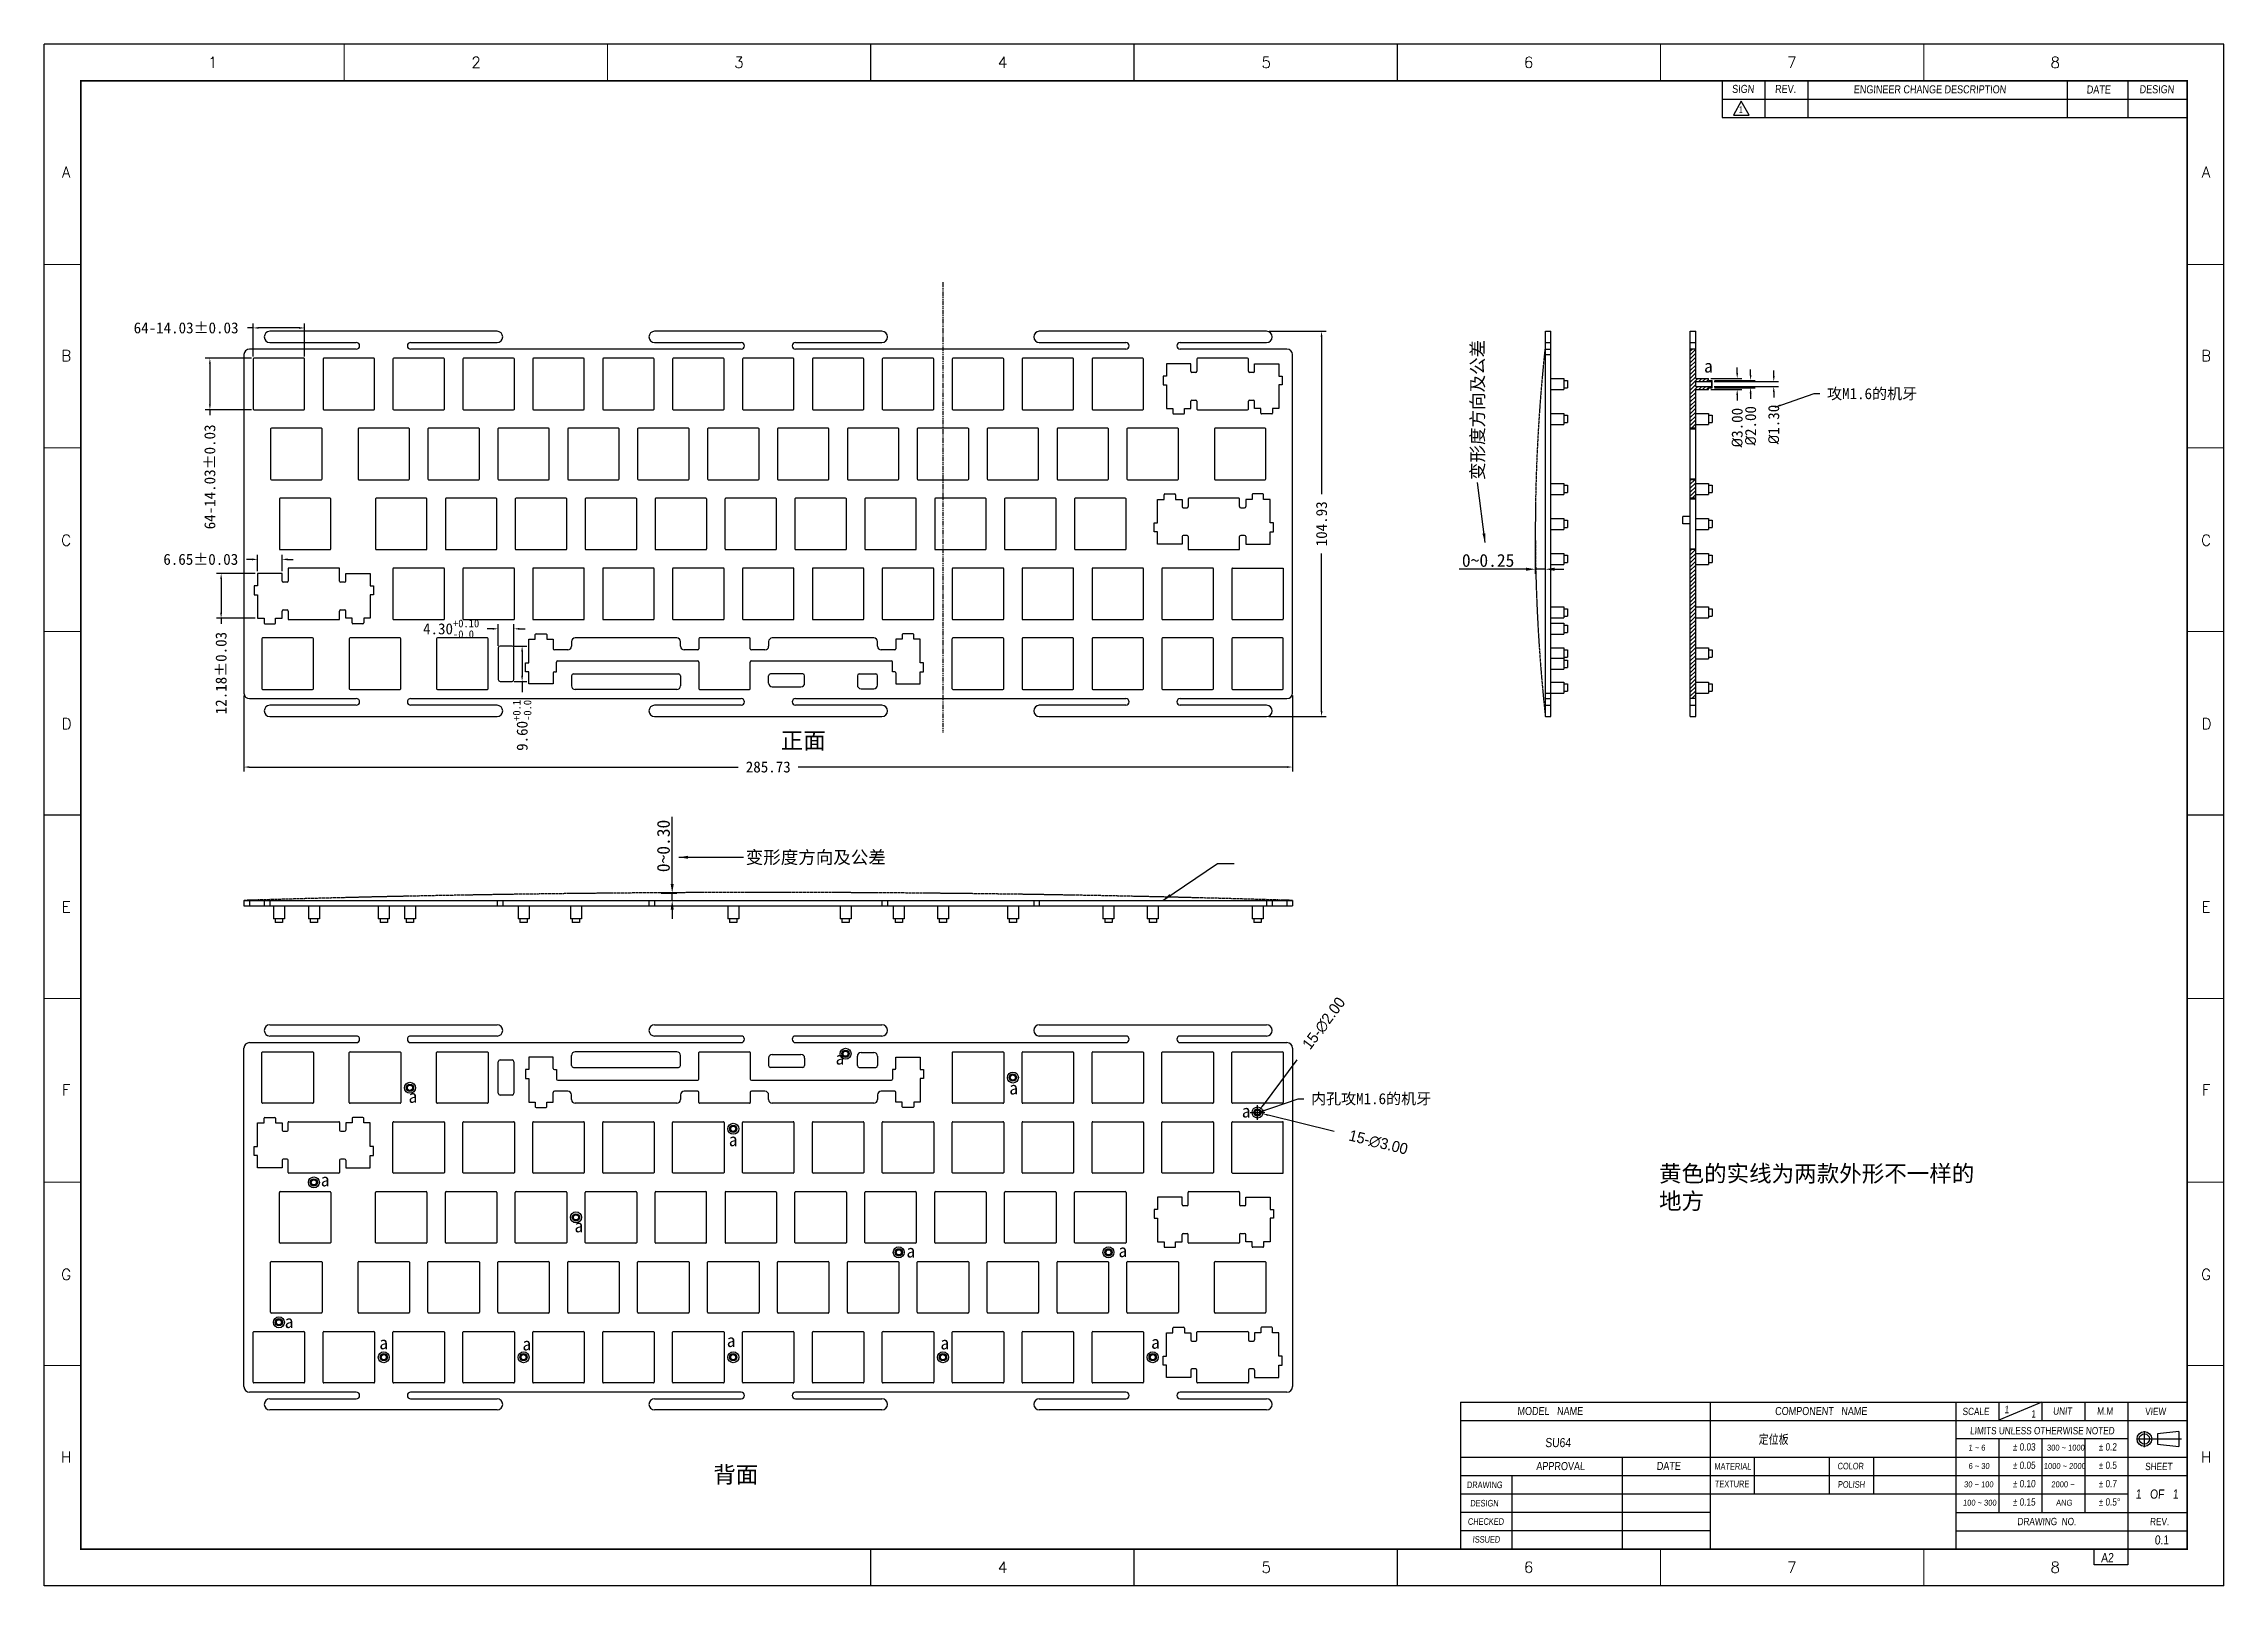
# Model space of a CAD drawing. Header units: millimetres. Extents: x -704 to 518, y -158 to 262.
# Drawn here: x -77 to 518, y -158 to 262 of the extents above; entities that cross this region are included whole.
import ezdxf
from ezdxf.enums import TextEntityAlignment as Align

# ---------------------------------------------------------------- set-up
doc = ezdxf.new("R2010")
doc.units = ezdxf.units.MM
doc.linetypes.add('DOT', pattern=[0.2, 0.1, -0.1])
doc.linetypes.add('PHANTOM', pattern=[2.5, 1.25, -0.25, 0.25, -0.25, 0.25, -0.25])
for name, color, linetype in [('0 @ 1', 7, 'Continuous'), ('02___PRT_ALL_AXES', 7, 'Continuous'), ('06___PRT_ALL_SURFS', 7, 'Continuous'), ('DEFAULT_3', 7, 'PHANTOM'), ('KeepOutLayer', 6, 'Continuous'), ('TEXT', 6, 'Continuous')]:
    doc.layers.add(name, color=color, linetype=linetype)
doc.styles.add('POSITION', font='romanc.shx', dxfattribs={"height": 3})
doc.styles.get("Standard").update_dxf_attribs({"font": ''})
doc.styles.add('TEXT', font='arial.ttf', dxfattribs={"width": 0.8, "oblique": 3, "height": 2.5})
doc.styles.add('说明', font='', dxfattribs={"height": 3})
doc.styles.get('Standard').set_extended_font_data('SimSun')
doc.styles.get('说明').set_extended_font_data('SimSun')
doc.dimstyles.new('jw-1', dxfattribs={"dimtxt": 3.5, "dimasz": 2.5, "dimexe": 1.25, "dimexo": 0.625, "dimtad": 1, "dimzin": 1, "dimtxsty": 'Standard', "dimcen": 2.5, "dimclrd": 3, "dimclre": 3, "dimclrt": 3, "dimadec": 1, "dimazin": 0, "dimtfac": 1, "dimtmove": 0, "dimatfit": 3, "dimfxl": 0, "dimarcsym": 0})
doc.dimstyles.get("Standard").update_dxf_attribs({"dimtxt": 3, "dimasz": 1.5, "dimexe": 1.25, "dimexo": 0.65, "dimgap": 2, "dimtad": 0, "dimzin": 0, "dimdsep": 46, "dimtxsty": 'Standard', "dimcen": 2, "dimclrd": 3, "dimclre": 3, "dimclrt": 3, "dimazin": 0, "dimtfac": 1, "dimtofl": 0, "dimtmove": 0, "dimatfit": 3, "dimfxl": 0, "dimtolj": 1, "dimtzin": 0, "dimarcsym": 0})

msp = doc.modelspace()

# ---------------------------------------------------------------- texts
at = {"style": 'POSITION'}
for s, p in [('1', (-30.63, 257.25)), ('2', (41.114, 257.25)), ('3', (112.739, 257.25)), ('4', (184.601, 257.25)), ('5', (256.464, 257.25)), ('6', (327.97, 257.25)), ('7', (399.714, 257.25)), ('8', (471.458, 257.25)), ('A', (-70.586, 227.341)), ('A', (512.573, 227.341)), ('B', (-70.586, 177.337)), ('B', (512.573, 177.337)), ('C', (-70.586, 127.053)), ('C', (512.573, 127.053)), ('D', (-70.447, 77.049)), ('D', (512.713, 77.049)), ('E', (-70.586, 27.183)), ('E', (512.573, 27.183)), ('F', (-70.586, -22.683)), ('F', (512.573, -22.683)), ('G', (-70.586, -72.966)), ('G', (512.573, -72.966)), ('H', (-70.586, -122.692)), ('H', (512.573, -122.692)), ('4', (184.601, -152.75)), ('5', (256.464, -152.75)), ('6', (327.97, -152.75)), ('7', (399.714, -152.75)), ('8', (471.458, -152.75))]:
    msp.add_text(s, height=3, dxfattribs=at).set_placement(p, align=Align.MIDDLE_CENTER)
at = {"style": 'TEXT', "oblique": 3, "width": 0.8}
for s, height, p in [('MODEL   NAME', 2.2, (324.877, -111.274)), ('COMPONENT   NAME', 2.2, (395.095, -111.274)), ('SCALE', 2, (446.179, -111.277)), ('UNIT', 2, (470.864, -111.177)), ('M.M', 2, (482.856, -111.177)), ('VIEW', 2, (495.946, -111.277)), ('LIMITS UNLESS OTHERWISE NOTED', 2, (448.242, -116.524)), ('APPROVAL', 2.2, (330.025, -126.274)), ('DATE', 2.2, (362.842, -126.232)), ('MATERIAL', 1.8, (378.548, -126.152)), ('COLOR', 1.8, (412.133, -126.078)), ('6 ~ 30', 1.6, (447.81, -125.951)), ('1 ~ 6', 1.6, (447.81, -120.951)), ('%%P 0.03', 2, (459.88, -120.951)), ('%%P 0.05', 2, (459.88, -125.951)), ('1000 ~ 2000', 1.6, (468.33, -125.951)), ('300 ~ 1000', 1.6, (469.191, -120.951)), ('%%P 0.2', 2, (483.28, -120.951)), ('%%P 0.5', 2, (483.28, -125.951)), ('SHEET', 2, (495.946, -126.277)), ('DRAWING', 1.8, (311.118, -131.182)), ('TEXTURE', 1.8, (378.664, -130.94)), ('POLISH', 1.8, (412.219, -131.078)), ('30 ~ 100', 1.6, (446.608, -130.951)), ('%%P 0.10', 2, (459.88, -130.951)), ('2000 ~ ', 1.6, (470.385, -130.951)), ('%%P 0.7', 2, (483.28, -130.951)), ('DESIGN', 1.8, (312.026, -136.181)), ('100 ~ 300', 1.6, (446.3, -135.951)), ('%%P 0.15', 2, (459.88, -135.951)), ('ANG', 1.6, (471.677, -135.951)), ('%%P 0.5%%D', 2, (483.28, -135.951)), ('CHECKED', 1.8, (311.383, -141.181)), ('DRAWING  NO.', 2, (461.152, -141.277)), ('REV.', 2, (497.271, -141.277)), ('ISSUED', 1.8, (312.687, -146.045))]:
    msp.add_text(s, height=height, dxfattribs=at).set_placement(p)
at = {"color": 3, "insert": (312.28, 143.456), "char_height": 3.5, "attachment_point": 1, "rotation": 90}
msp.add_mtext('{\\fSimSun|b0|i0|c134|p2;\\C6;变形度方向及公差}', dxfattribs=at)
at = {"char_height": 3.5, "attachment_point": 1}
for insert in [(375.759, 176.234), (139.081, -12.285), (22.706, -22.706), (186.425, -20.436), (249.797, -26.711), (109.983, -34.52), (-1.201, -45.469), (67.933, -57.988), (158.398, -64.849), (216.179, -64.747), (-11.033, -84.062), (14.737, -89.857), (53.755, -90.167), (109.435, -89.236), (167.654, -89.895), (225.065, -89.701)]:
    msp.add_mtext_dynamic_manual_height_columns('{\\fSimSun|b0|i0|c134|p2;\\C6;a}', width=3.5, gutter_width=1, heights=[0], dxfattribs=dict(at, insert=insert))
at = {"color": 3, "attachment_point": 1}
for s, insert, char_height in [('攻M1.6的机牙', (409.288, 168.495), 3), ('{\\fSimSun|b0|i0|c134|p2;\\C6;变形度方向及公差}', (114.6, 42.433), 3.5), ('内孔攻M1.6的机牙', (268.671, -23.578), 3)]:
    msp.add_mtext(s, dxfattribs=dict(at, insert=insert, char_height=char_height))
at = {"layer": '0 @ 1', "color": 1, "char_height": 4.5, "attachment_point": 1, "style": '说明'}
for s, width, insert in [('{\\C6;正面}', 20.9537, (124.137, 74.758)), ('{\\C6;黄色的实线为两款外形不一样的地方}', 89.67282, (363.496, -43.216)), ('{\\C6;背面}', 20.9537, (105.757, -125.229))]:
    msp.add_mtext_dynamic_manual_height_columns(s, width=width, gutter_width=22.5, heights=[0], dxfattribs=dict(at, insert=insert))
at = {"layer": 'TEXT', "style": 'TEXT', "oblique": 3, "width": 0.8}
for s, height, p in [('1', 2, (457.635, -110.76)), ('1', 2, (464.94, -111.952)), ('SU64', 2.5, (332.466, -120.013)), ('定位板', 2.5, (390.579, -119.136)), ('1   OF   1', 2.5, (493.387, -134.053)), ('0.1', 2.5, (498.559, -146.533))]:
    msp.add_text(s, height=height, dxfattribs=at).set_placement(p)
at = {"layer": 'TEXT', "color": 7, "style": 'TEXT', "oblique": 3, "width": 0.8}
msp.add_text('A2', height=2.5, dxfattribs=at).set_placement((483.953, -151.361))

# ---------------------------------------------------------------- blocks, each defined once
blk = doc.blocks.new('*D63')
at = {"color": 3, "lineweight": -2, "transparency": 16777216}
for p, q in [((-19.63, 184.9), (-21.13, 184.9)), ((-19.63, 177.09), (-19.63, 186.15)), ((-7.1, 184.9), (-18.13, 184.9)), ((-5.6, 177.09), (-5.6, 186.15))]:
    blk.add_line(p, q, dxfattribs=at)
at = {"color": 3, "transparency": 16777216}
for points in [[(-18.13, 185.15), (-18.13, 184.65), (-19.63, 184.9)], [(-7.1, 185.15), (-7.1, 184.65), (-5.6, 184.9)]]:
    blk.add_solid(points, dxfattribs=at)
at = {"layer": 'Defpoints', "color": 0, "transparency": 16777216}
for p in [(-19.63, 184.9), (-19.63, 176.44), (-5.6, 176.44)]:
    blk.add_point(p, dxfattribs=at)
at = {"color": 3, "transparency": 16777216, "insert": (-37.91, 184.9), "char_height": 3, "attachment_point": 5}
blk.add_mtext('\\A1;64-14.03%%P0.03', dxfattribs=at)
blk = doc.blocks.new('*D64')
at = {"color": 3, "lineweight": -2, "transparency": 16777216}
for p, q in [((-20.08, 176.63), (-32.67, 176.63)), ((-31.42, 175.13), (-31.42, 164.1)), ((-20.08, 162.6), (-32.67, 162.6)), ((-31.42, 162.6), (-31.42, 161.1))]:
    blk.add_line(p, q, dxfattribs=at)
at = {"color": 3, "transparency": 16777216}
for points in [[(-31.67, 175.13), (-31.17, 175.13), (-31.42, 176.63)], [(-31.67, 164.1), (-31.17, 164.1), (-31.42, 162.6)]]:
    blk.add_solid(points, dxfattribs=at)
at = {"layer": 'Defpoints', "color": 0, "transparency": 16777216}
for p in [(-19.43, 176.63), (-31.42, 162.6), (-19.43, 162.6)]:
    blk.add_point(p, dxfattribs=at)
at = {"color": 3, "transparency": 16777216, "insert": (-31.42, 144.32), "char_height": 3, "attachment_point": 5, "rotation": 90}
blk.add_mtext('\\A1;64-14.03%%P0.03', dxfattribs=at)
blk = doc.blocks.new('*D65')
at = {"color": 3, "lineweight": -2, "transparency": 16777216}
for p, q in [((-19.06, 117.97), (-29.61, 117.97)), ((-28.36, 116.47), (-28.36, 107.29)), ((-19.06, 105.79), (-29.61, 105.79)), ((-28.36, 105.79), (-28.36, 104.29))]:
    blk.add_line(p, q, dxfattribs=at)
at = {"color": 3, "transparency": 16777216}
for points in [[(-28.61, 116.47), (-28.11, 116.47), (-28.36, 117.97)], [(-28.61, 107.29), (-28.11, 107.29), (-28.36, 105.79)]]:
    blk.add_solid(points, dxfattribs=at)
at = {"layer": 'Defpoints', "color": 0, "transparency": 16777216}
for p in [(-18.41, 117.97), (-28.36, 105.79), (-18.41, 105.79)]:
    blk.add_point(p, dxfattribs=at)
at = {"color": 3, "transparency": 16777216, "insert": (-28.36, 90.87), "char_height": 3, "attachment_point": 5, "rotation": 90}
blk.add_mtext('\\A1;12.18%%P0.03', dxfattribs=at)
blk = doc.blocks.new('*D66')
at = {"color": 3, "lineweight": -2, "transparency": 16777216}
for p, q in [((-19.91, 121.84), (-21.41, 121.84)), ((-18.41, 118.62), (-18.41, 123.09)), ((-11.76, 118.62), (-11.76, 123.09)), ((-10.26, 121.84), (-8.76, 121.84))]:
    blk.add_line(p, q, dxfattribs=at)
at = {"color": 3, "transparency": 16777216}
for points in [[(-19.91, 122.09), (-19.91, 121.59), (-18.41, 121.84)], [(-10.26, 122.09), (-10.26, 121.59), (-11.76, 121.84)]]:
    blk.add_solid(points, dxfattribs=at)
at = {"layer": 'Defpoints', "color": 0, "transparency": 16777216}
for p in [(-18.41, 121.84), (-18.41, 117.97), (-11.76, 117.97)]:
    blk.add_point(p, dxfattribs=at)
at = {"color": 3, "transparency": 16777216, "insert": (-33.91, 121.84), "char_height": 3, "attachment_point": 5}
blk.add_mtext('\\A1;6.65%%P0.03', dxfattribs=at)
blk = doc.blocks.new('*D67')
at = {"color": 3, "lineweight": -2, "transparency": 16777216}
for p, q in [((45.65, 102.93), (44.15, 102.93)), ((47.15, 98.27), (47.15, 104.18)), ((51.45, 98.27), (51.45, 104.18)), ((52.95, 102.93), (54.45, 102.93))]:
    blk.add_line(p, q, dxfattribs=at)
at = {"color": 3, "transparency": 16777216}
for points in [[(45.65, 103.18), (45.65, 102.68), (47.15, 102.93)], [(52.95, 103.18), (52.95, 102.68), (51.45, 102.93)]]:
    blk.add_solid(points, dxfattribs=at)
at = {"layer": 'Defpoints', "color": 0, "transparency": 16777216}
for p in [(47.15, 102.93), (47.15, 97.62), (51.45, 97.62)]:
    blk.add_point(p, dxfattribs=at)
at = {"color": 3, "transparency": 16777216, "insert": (34.32, 102.93), "char_height": 3, "attachment_point": 5}
blk.add_mtext('\\A1;4.30{\\H0.7x;\\S+0.10^ -0.0;}', dxfattribs=at)
blk = doc.blocks.new('*D68')
at = {"color": 3, "lineweight": -2, "transparency": 16777216}
for p, q in [((51.5, 98.22), (54.91, 98.22)), ((53.66, 96.72), (53.66, 90.12)), ((51.5, 88.62), (54.91, 88.62)), ((53.66, 88.62), (53.66, 85.69))]:
    blk.add_line(p, q, dxfattribs=at)
at = {"color": 3, "transparency": 16777216}
for points in [[(53.41, 96.72), (53.91, 96.72), (53.66, 98.22)], [(53.41, 90.12), (53.91, 90.12), (53.66, 88.62)]]:
    blk.add_solid(points, dxfattribs=at)
at = {"layer": 'Defpoints', "color": 0, "transparency": 16777216}
for p in [(50.85, 98.22), (50.85, 88.62), (53.66, 88.62)]:
    blk.add_point(p, dxfattribs=at)
at = {"color": 3, "transparency": 16777216, "insert": (53.66, 76.61), "char_height": 3, "attachment_point": 5, "rotation": 90}
blk.add_mtext('\\A1;9.60{\\H0.7x;\\S+0.1^ -0.0;}', dxfattribs=at)
blk = doc.blocks.new('*D69')
at = {"color": 3, "lineweight": -2, "transparency": 16777216}
for p, q in [((257.21, 183.98), (272.78, 183.98)), ((271.53, 182.48), (271.53, 139.59)), ((271.53, 80.55), (271.53, 123.47)), ((257.2, 79.05), (272.78, 79.05))]:
    blk.add_line(p, q, dxfattribs=at)
at = {"color": 3, "transparency": 16777216}
for points in [[(271.28, 182.48), (271.78, 182.48), (271.53, 183.98)], [(271.28, 80.55), (271.78, 80.55), (271.53, 79.05)]]:
    blk.add_solid(points, dxfattribs=at)
at = {"layer": 'Defpoints', "color": 0, "transparency": 16777216}
for p in [(256.56, 183.98), (256.55, 79.05), (271.53, 79.05)]:
    blk.add_point(p, dxfattribs=at)
at = {"color": 3, "transparency": 16777216, "insert": (271.53, 131.53), "char_height": 3, "attachment_point": 5, "rotation": 90}
blk.add_mtext('\\A1;104.93', dxfattribs=at)
blk = doc.blocks.new('*D70')
at = {"color": 3, "lineweight": -2, "transparency": 16777216}
for p, q in [((-22.13, 84.75), (-22.13, 64.02)), ((263.6, 84.75), (263.6, 64.02)), ((-20.63, 65.27), (112.54, 65.27)), ((262.1, 65.27), (128.93, 65.27))]:
    blk.add_line(p, q, dxfattribs=at)
at = {"color": 3, "transparency": 16777216}
for points in [[(-20.63, 65.52), (-20.63, 65.02), (-22.13, 65.27)], [(262.1, 65.52), (262.1, 65.02), (263.6, 65.27)]]:
    blk.add_solid(points, dxfattribs=at)
at = {"layer": 'Defpoints', "color": 0, "transparency": 16777216}
for p in [(-22.13, 85.4), (263.6, 85.4), (263.6, 65.27)]:
    blk.add_point(p, dxfattribs=at)
at = {"color": 3, "transparency": 16777216, "insert": (120.74, 65.27), "char_height": 3, "attachment_point": 5}
blk.add_mtext('\\A1;285.73', dxfattribs=at)
blk = doc.blocks.new('TITLE_MODIFY')
for p, q in [((-126.75, 0.16), (-126.75, -9.84)), ((-126.75, 0.16), (0, 0.16)), ((-115.05, 0.16), (-115.05, -9.84)), ((-103.35, 0.16), (-103.35, -9.84)), ((-32.65, 0.16), (-32.65, -9.74)), ((-16.2, 0.16), (-16.2, -9.84)), ((0, -9.84), (0, 0.16)), ((-126.75, -4.84), (0, -4.84)), ((-126.75, -9.84), (0, -9.84))]:
    blk.add_line(p, q)
at = {"layer": 'TEXT'}
blk.add_lwpolyline([(-121.5, -5.4), (-123.66, -9.15), (-119.33, -9.15)], close=True, dxfattribs=at)
at = {"style": 'TEXT', "oblique": 3, "width": 0.8}
for s, p in [('SIGN', (-124.03, -3.13)), ('REV.', (-112.33, -3.13)), ('ENGINEER CHANGE DESCRIPTION', (-90.88, -3.25)), ('DATE', (-27.39, -3.29)), ('DESIGN', (-12.99, -3.23))]:
    blk.add_text(s, height=2.2, dxfattribs=at).set_placement(p)
at = {"layer": 'TEXT', "style": 'TEXT', "oblique": 3, "width": 0.8}
blk.add_text('1', height=1.8, dxfattribs=at).set_placement((-122.22, -8.58))
blk = doc.blocks.new('*D78')
at = {"color": 3, "lineweight": -2, "transparency": 16777216}
for p, q in [((252.08, -28.85), (256.08, -28.85)), ((254.08, -30.85), (254.08, -26.85)), ((274.99, -34.04), (257, -29.57))]:
    blk.add_line(p, q, dxfattribs=at)
at = {"color": 3, "transparency": 16777216}
blk.add_solid([(257.06, -29.33), (256.94, -29.81), (255.54, -29.21)], dxfattribs=at)
at = {"layer": 'Defpoints', "color": 0, "transparency": 16777216}
for p in [(252.63, -28.48), (255.54, -29.21)]:
    blk.add_point(p, dxfattribs=at)
at = {"color": 3, "transparency": 16777216, "insert": (286.99, -37.02), "char_height": 3, "attachment_point": 5, "rotation": 346.05442}
blk.add_mtext('\\A1;{\\fGulim|b0|i0|c134|p0;15-\\fGulim|b0|i0|c129|p0;∅3.00}', dxfattribs=at)
blk = doc.blocks.new('*D79')
at = {"color": 3, "lineweight": -2, "transparency": 16777216}
for p, q in [((264.8, -14.48), (255.58, -26.84)), ((252.08, -28.85), (256.08, -28.85)), ((254.08, -30.85), (254.08, -26.85))]:
    blk.add_line(p, q, dxfattribs=at)
at = {"color": 3, "transparency": 16777216}
blk.add_solid([(255.38, -26.69), (255.78, -26.99), (254.68, -28.04)], dxfattribs=at)
at = {"layer": 'Defpoints', "color": 0, "transparency": 16777216}
for p in [(253.49, -29.65), (254.68, -28.04)]:
    blk.add_point(p, dxfattribs=at)
at = {"color": 3, "transparency": 16777216, "insert": (272.18, -4.57), "char_height": 3, "attachment_point": 5, "rotation": 53.29063}
blk.add_mtext('\\A1;{\\fGulim|b0|i0|c134|p0;15-\\fGulim|b0|i0|c129|p0;∅2.00}', dxfattribs=at)
blk = doc.blocks.new('*D80')
at = {"color": 3, "lineweight": -2, "transparency": 16777216}
for p, q in [((384.8, 172.62), (384.8, 174.12)), ((377.64, 171.12), (386.05, 171.12)), ((377.64, 168.12), (386.05, 168.12)), ((384.8, 166.62), (384.8, 165.12))]:
    blk.add_line(p, q, dxfattribs=at)
at = {"color": 3, "transparency": 16777216}
for points in [[(384.55, 172.62), (385.05, 172.62), (384.8, 171.12)], [(384.55, 166.62), (385.05, 166.62), (384.8, 168.12)]]:
    blk.add_solid(points, dxfattribs=at)
at = {"layer": 'Defpoints', "color": 0, "transparency": 16777216}
for p in [(376.99, 171.12), (376.99, 168.12), (384.8, 168.12)]:
    blk.add_point(p, dxfattribs=at)
at = {"color": 3, "transparency": 16777216, "insert": (384.8, 157.74), "char_height": 3, "attachment_point": 5, "rotation": 90}
blk.add_mtext('\\A1;{\\fISOCPEUR|b0|i0|c0|p34;%%C}3.00', dxfattribs=at)
blk = doc.blocks.new('*D81')
at = {"color": 3, "lineweight": -2, "transparency": 16777216}
for p, q in [((388.45, 172.12), (388.45, 173.62)), ((378.64, 170.62), (389.7, 170.62)), ((378.64, 168.62), (389.7, 168.62)), ((388.45, 167.12), (388.45, 165.62))]:
    blk.add_line(p, q, dxfattribs=at)
at = {"color": 3, "transparency": 16777216}
for points in [[(388.2, 172.12), (388.7, 172.12), (388.45, 170.62)], [(388.2, 167.12), (388.7, 167.12), (388.45, 168.62)]]:
    blk.add_solid(points, dxfattribs=at)
at = {"layer": 'Defpoints', "color": 0, "transparency": 16777216}
for p in [(377.99, 170.62), (377.99, 168.62), (388.45, 168.62)]:
    blk.add_point(p, dxfattribs=at)
at = {"color": 3, "transparency": 16777216, "insert": (388.45, 158.24), "char_height": 3, "attachment_point": 5, "rotation": 90}
blk.add_mtext('\\A1;{\\fISOCPEUR|b0|i0|c0|p34;%%C}2.00', dxfattribs=at)
blk = doc.blocks.new('*D82')
at = {"color": 3, "lineweight": -2, "transparency": 16777216}
for p, q in [((394.76, 171.77), (394.76, 173.27)), ((378.49, 170.27), (396.01, 170.27)), ((378.49, 168.97), (396.01, 168.97)), ((394.76, 167.47), (394.76, 165.97))]:
    blk.add_line(p, q, dxfattribs=at)
at = {"color": 3, "transparency": 16777216}
for points in [[(394.51, 171.77), (395.01, 171.77), (394.76, 170.27)], [(394.51, 167.47), (395.01, 167.47), (394.76, 168.97)]]:
    blk.add_solid(points, dxfattribs=at)
at = {"layer": 'Defpoints', "color": 0, "transparency": 16777216}
for p in [(377.84, 170.27), (377.84, 168.97), (394.76, 168.97)]:
    blk.add_point(p, dxfattribs=at)
at = {"color": 3, "transparency": 16777216, "insert": (394.76, 158.59), "char_height": 3, "attachment_point": 5, "rotation": 90}
blk.add_mtext('\\A1;{\\fISOCPEUR|b0|i0|c0|p34;%%C}1.30', dxfattribs=at)
blk = doc.blocks.new('*D98')
at = {"color": 3, "lineweight": -2, "transparency": 16777216}
for p, q in [((94.56, 33.38), (94.56, 51.66)), ((91.54, 30.88), (95.81, 30.88)), ((94.56, 28.94), (94.56, 30.88)), ((91.62, 28.94), (95.81, 28.94)), ((94.56, 26.44), (94.56, 23.94))]:
    blk.add_line(p, q, dxfattribs=at)
at = {"color": 3, "transparency": 16777216}
for points in [[(94.15, 33.38), (94.98, 33.38), (94.56, 30.88)], [(94.15, 26.44), (94.98, 26.44), (94.56, 28.94)]]:
    blk.add_solid(points, dxfattribs=at)
at = {"layer": 'Defpoints', "color": 0, "transparency": 16777216}
for p in [(90.92, 30.88), (94.56, 30.88), (91, 28.94)]:
    blk.add_point(p, dxfattribs=at)
at = {"color": 3, "transparency": 16777216, "insert": (92.19, 43.77), "char_height": 3.5, "attachment_point": 5, "rotation": 90}
blk.add_mtext('0~0.30', dxfattribs=at)
blk = doc.blocks.new('*D99')
at = {"color": 3, "lineweight": -2, "transparency": 16777216}
for p, q in [((329.78, 129.87), (329.78, 117.91)), ((327.28, 119.16), (309.06, 119.16)), ((332.51, 119.16), (329.78, 119.16)), ((332.51, 118.77), (332.51, 120.41)), ((335.01, 119.16), (337.51, 119.16))]:
    blk.add_line(p, q, dxfattribs=at)
at = {"color": 3, "transparency": 16777216}
for points in [[(327.28, 119.58), (327.28, 118.75), (329.78, 119.16)], [(335.01, 119.58), (335.01, 118.75), (332.51, 119.16)]]:
    blk.add_solid(points, dxfattribs=at)
at = {"layer": 'Defpoints', "color": 0, "transparency": 16777216}
for p in [(329.78, 130.49), (329.78, 119.16), (332.51, 118.14)]:
    blk.add_point(p, dxfattribs=at)
at = {"color": 3, "transparency": 16777216, "insert": (316.92, 121.54), "char_height": 3.5, "attachment_point": 5}
blk.add_mtext('0~0.25', dxfattribs=at)

# ---------------------------------------------------------------- dimensions: what is measured, and where the dimension line sits
for base, p1, p2, text, dimstyle, picture, middle in [((-19.629, 184.896), (-5.6, 176.436), (-19.629, 176.444), '64-<>%%P0.03', 'Standard', '*D63', (-37.912, 184.896)), ((329.783, 119.163), (332.514, 118.145), (329.783, 130.494), '0~0.25', 'jw-1', '*D99', (316.924, 121.538)), ((-18.415, 121.837), (-11.765, 117.972), (-18.415, 117.972), '<>%%P0.03', 'Standard', '*D66', (-33.906, 121.837)), ((47.151, 102.927), (51.451, 97.617), (47.151, 97.617), '<>{\\H0.7x;\\S+0.10^ -0.0;}', 'Standard', '*D67', (34.323, 102.927))]:
    dim = msp.add_linear_dim(base=base, p1=p1, p2=p2, text=text, dimstyle=dimstyle)
    dim.commit()
    dim.dimension.update_dxf_attribs({"geometry": picture, "text_midpoint": middle})
dim = msp.add_linear_dim(base=(271.535, 79.052), p1=(256.56, 183.982), p2=(256.55, 79.052), angle=90, dimstyle='Standard')
dim.commit()
dim.dimension.update_dxf_attribs({"geometry": '*D69', "text_midpoint": (271.535, 131.527), "dimtype": 160})
for base, p1, p2, text, dimstyle, picture, middle in [((-31.418, 162.602), (-19.43, 176.632), (-19.43, 162.602), '64-<>%%P0.03', 'Standard', '*D64', (-31.418, 144.32)), ((-28.357, 105.792), (-18.415, 117.972), (-18.415, 105.792), '<>%%P0.03', 'Standard', '*D65', (-28.357, 90.87)), ((94.563, 30.883), (90.997, 28.937), (90.916, 30.883), '0~0.30', 'jw-1', '*D98', (92.188, 43.772))]:
    dim = msp.add_linear_dim(base=base, p1=p1, p2=p2, angle=90, text=text, dimstyle=dimstyle)
    dim.commit()
    dim.dimension.update_dxf_attribs({"geometry": picture, "text_midpoint": middle})
at = {"color": 7}
for base, p1, p2, picture, middle in [((384.796, 168.117), (376.993, 171.117), (376.993, 168.117), '*D80', (384.796, 157.736)), ((394.759, 168.967), (377.843, 170.267), (377.843, 168.967), '*D82', (394.759, 158.586)), ((388.452, 168.617), (377.993, 170.617), (377.993, 168.617), '*D81', (388.452, 158.236))]:
    dim = msp.add_linear_dim(base=base, p1=p1, p2=p2, angle=90, text='{\\fISOCPEUR|b0|i0|c0|p34;%%C}<>', dimstyle='Standard', dxfattribs=at)
    dim.commit()
    dim.dimension.update_dxf_attribs({"geometry": picture, "text_midpoint": middle})
dim = msp.add_linear_dim(base=(53.661, 88.617), p1=(50.851, 98.217), p2=(50.851, 88.617), angle=90, text='<>{\\H0.7x;\\S+0.1^ -0.0;}', dimstyle='Standard')
dim.commit()
dim.dimension.update_dxf_attribs({"geometry": '*D68', "text_midpoint": (53.661, 76.607), "dimtype": 160})
dim = msp.add_linear_dim(base=(263.6, 65.267), p1=(-22.13, 85.402), p2=(263.6, 85.402), dimstyle='Standard')
dim.commit()
dim.dimension.update_dxf_attribs({"geometry": '*D70', "text_midpoint": (120.735, 65.267)})
for p1, p2, picture, middle in [((253.487, -29.647), (254.683, -28.044), '*D79', (272.182, -4.574)), ((252.629, -28.484), (255.541, -29.207), '*D78', (286.986, -37.015))]:
    dim = msp.add_diameter_dim_2p(p1=p1, p2=p2, text='{\\fGulim|b0|i0|c134|p0;15-\\fGulim|b0|i0|c129|p0;<>}', dimstyle='Standard', dxfattribs=at)
    dim.commit()
    dim.dimension.update_dxf_attribs({"geometry": picture, "text_midpoint": middle, "dimtype": 163})

# ---------------------------------------------------------------- hatches: boundary and pattern name
at = {"linetype": 'Continuous'}
h = msp.add_hatch(dxfattribs=at)
h.set_pattern_fill('XSEC0001', color=2, scale=0.755971, angle=45, style=0, pattern_type=0)
h.set_pattern_definition([(45, (-29.2817, -147.7954), (-0.5345523, 0.5345523), [])])
edge = h.paths.add_edge_path()
edge.add_line((371.993, 83.902), (371.993, 124.502))
edge.add_line((373.493, 124.502), (371.993, 124.502))
edge.add_line((373.493, 83.902), (373.493, 124.502))
edge.add_line((373.493, 83.902), (371.993, 83.902))
edge = h.paths.add_edge_path()
edge.add_line((371.993, 138.532), (371.993, 143.552))
edge.add_line((373.493, 143.552), (371.993, 143.552))
edge.add_line((373.493, 138.532), (373.493, 143.552))
edge.add_line((373.493, 138.532), (371.993, 138.532))
edge = h.paths.add_edge_path()
edge.add_line((371.993, 157.582), (371.993, 179.132))
edge.add_line((373.493, 179.132), (371.993, 179.132))
edge.add_line((373.493, 171.117), (373.493, 179.132))
edge.add_line((373.493, 171.117), (376.993, 171.117))
edge.add_line((376.993, 170.617), (376.993, 171.117))
edge.add_line((376.993, 170.617), (377.993, 170.617))
edge.add_line((377.993, 170.617), (377.993, 170.417))
edge.add_line((377.843, 170.267), (377.993, 170.417))
edge.add_line((373.493, 170.267), (377.843, 170.267))
edge.add_line((373.493, 168.967), (373.493, 170.267))
edge.add_line((373.493, 168.967), (377.843, 168.967))
edge.add_line((377.843, 168.967), (377.993, 168.817))
edge.add_line((377.993, 168.817), (377.993, 168.617))
edge.add_line((376.993, 168.617), (377.993, 168.617))
edge.add_line((376.993, 168.117), (376.993, 168.617))
edge.add_line((373.493, 168.117), (376.993, 168.117))
edge.add_line((373.493, 157.582), (373.493, 168.117))
edge.add_line((373.493, 157.582), (371.993, 157.582))

# ---------------------------------------------------------------- linework, layer by layer
for p, q in [((517.414, 262.205), (-76.586, 262.205)), ((-76.586, -157.795), (-76.586, 262.205)), ((517.414, -157.795), (517.414, 262.205)), ((309.414, -107.795), (507.414, -107.795)), ((309.414, -107.795), (309.414, -147.795)), ((309.414, -112.795), (507.414, -112.795)), ((377.414, -107.795), (377.414, -147.795)), ((444.414, -107.795), (444.414, -147.795)), ((467.814, -107.795), (456.114, -112.695)), ((456.114, -107.795), (456.114, -112.695)), ((467.814, -107.795), (467.814, -112.695)), ((479.514, -107.795), (479.514, -112.695)), ((491.214, -107.795), (491.214, -147.795)), ((507.414, -107.795), (507.414, -147.795)), ((491.214, -117.795), (444.414, -117.795)), ((456.114, -117.795), (456.114, -137.795)), ((467.814, -117.795), (467.814, -137.795)), ((479.514, -117.795), (479.514, -137.795)), ((505.163, -115.795), (499.353, -116.395)), ((499.353, -116.395), (499.353, -119.195)), ((505.163, -115.795), (505.163, -119.795)), ((507.414, -122.795), (309.414, -122.795)), ((353.414, -122.795), (353.414, -147.795)), ((389.414, -122.795), (389.414, -132.795)), ((409.914, -132.795), (409.914, -122.795)), ((421.914, -122.795), (421.914, -132.795)), ((499.353, -119.195), (505.163, -119.795)), ((507.414, -127.795), (309.414, -127.795)), ((323.414, -127.795), (323.414, -147.795)), ((491.214, -132.795), (309.414, -132.795)), ((377.414, -132.795), (314.414, -132.795)), ((377.414, -137.795), (309.414, -137.795)), ((444.414, -137.795), (507.414, -137.795)), ((377.414, -142.795), (309.414, -142.795)), ((309.414, -147.795), (507.414, -147.795)), ((444.414, -142.795), (507.414, -142.795)), ((482.121, -152.095), (482.121, -147.795)), ((491.214, -147.795), (491.214, -152.095)), ((491.214, -152.095), (482.121, -152.095)), ((517.414, -157.795), (-76.586, -157.795))]:
    msp.add_line(p, q)
at = {"color": 7, "linetype": 'Continuous'}
for p, q in [((332.514, 79.052), (332.514, 183.982)), ((332.514, 183.982), (334.014, 183.982)), ((332.514, 180.932), (334.014, 180.932)), ((332.514, 179.132), (334.014, 179.132)), ((334.014, 79.052), (334.014, 183.982)), ((371.993, 79.052), (371.993, 183.982)), ((371.993, 183.982), (373.493, 183.982)), ((371.993, 180.932), (373.493, 180.932)), ((373.493, 179.132), (371.993, 179.132)), ((373.493, 171.117), (373.493, 183.982)), ((-19.63, 176.432), (-19.63, 162.802)), ((-5.8, 176.632), (-19.43, 176.632)), ((-5.6, 162.802), (-5.6, 176.432)), ((-0.58, 176.432), (-0.58, 162.802)), ((13.25, 176.632), (-0.38, 176.632)), ((13.45, 162.802), (13.45, 176.432)), ((18.47, 176.432), (18.47, 162.802)), ((32.3, 176.632), (18.67, 176.632)), ((32.5, 162.802), (32.5, 176.432)), ((37.52, 176.432), (37.52, 162.802)), ((51.35, 176.632), (37.72, 176.632)), ((51.55, 162.802), (51.55, 176.432)), ((56.57, 176.432), (56.57, 162.802)), ((70.4, 176.632), (56.77, 176.632)), ((70.6, 162.802), (70.6, 176.432)), ((75.62, 176.432), (75.62, 162.802)), ((89.45, 176.632), (75.82, 176.632)), ((89.65, 162.802), (89.65, 176.432)), ((94.67, 176.432), (94.67, 162.802)), ((108.5, 176.632), (94.87, 176.632)), ((108.7, 162.802), (108.7, 176.432)), ((113.72, 176.432), (113.72, 162.802)), ((127.55, 176.632), (113.92, 176.632)), ((127.75, 162.802), (127.75, 176.432)), ((132.77, 176.432), (132.77, 162.802)), ((146.6, 176.632), (132.97, 176.632)), ((146.8, 162.802), (146.8, 176.432)), ((151.82, 176.432), (151.82, 162.802)), ((165.65, 176.632), (152.02, 176.632)), ((165.85, 162.802), (165.85, 176.432)), ((170.87, 176.432), (170.87, 162.802)), ((184.7, 176.632), (171.07, 176.632)), ((184.9, 162.802), (184.9, 176.432)), ((189.92, 176.432), (189.92, 162.802)), ((203.75, 176.632), (190.12, 176.632)), ((203.95, 162.802), (203.95, 176.432)), ((208.97, 176.432), (208.97, 162.802)), ((222.8, 176.632), (209.17, 176.632)), ((223, 162.802), (223, 176.432)), ((229.235, 175.122), (229.235, 171.787)), ((235.885, 175.122), (229.235, 175.122)), ((235.885, 173.102), (235.885, 175.122)), ((237.245, 172.802), (236.185, 172.802)), ((237.545, 176.432), (237.545, 173.102)), ((251.375, 176.632), (237.745, 176.632)), ((251.575, 173.102), (251.575, 176.432)), ((252.935, 172.802), (251.875, 172.802)), ((253.235, 173.102), (253.235, 175.122)), ((253.235, 175.122), (259.885, 175.122)), ((259.885, 175.122), (259.885, 171.787)), ((332.514, 177.632), (334.014, 177.632)), ((228.335, 171.787), (228.335, 169.367)), ((229.235, 171.787), (228.335, 171.787)), ((228.335, 169.367), (229.235, 169.367)), ((229.235, 169.367), (229.235, 162.942)), ((259.885, 171.787), (260.785, 171.787)), ((259.885, 169.367), (259.885, 162.942)), ((260.785, 169.367), (259.885, 169.367)), ((260.785, 171.787), (260.785, 169.367)), ((337.514, 170.617), (338.514, 170.617)), ((337.514, 168.617), (338.514, 168.617)), ((338.514, 170.617), (338.514, 168.617)), ((373.493, 171.117), (376.993, 171.117)), ((373.493, 168.967), (373.493, 170.267)), ((373.493, 170.267), (377.843, 170.267)), ((373.493, 168.967), (377.843, 168.967)), ((373.493, 79.052), (373.493, 168.117)), ((373.493, 168.117), (376.993, 168.117)), ((376.993, 170.617), (376.993, 171.117)), ((376.993, 170.617), (377.993, 170.617)), ((376.993, 168.117), (376.993, 168.617)), ((376.993, 168.617), (377.993, 168.617)), ((377.843, 170.267), (377.993, 170.417)), ((377.843, 168.967), (377.843, 170.267)), ((377.843, 168.967), (377.993, 168.817)), ((377.993, 168.617), (377.993, 170.617)), ((-19.43, 162.602), (-5.8, 162.602)), ((-0.38, 162.602), (13.25, 162.602)), ((18.67, 162.602), (32.3, 162.602)), ((37.72, 162.602), (51.35, 162.602)), ((56.77, 162.602), (70.4, 162.602)), ((75.82, 162.602), (89.45, 162.602)), ((94.87, 162.602), (108.5, 162.602)), ((113.92, 162.602), (127.55, 162.602)), ((132.97, 162.602), (146.6, 162.602)), ((152.02, 162.602), (165.65, 162.602)), ((171.07, 162.602), (184.7, 162.602)), ((190.12, 162.602), (203.75, 162.602)), ((209.17, 162.602), (222.8, 162.602)), ((229.235, 162.942), (230.985, 162.942)), ((230.985, 162.942), (230.985, 161.667)), ((231.185, 161.467), (233.935, 161.467)), ((234.135, 161.667), (234.135, 162.942)), ((234.135, 162.942), (235.885, 162.942)), ((235.885, 162.942), (235.885, 164.913)), ((236.185, 165.213), (237.245, 165.213)), ((237.545, 164.913), (237.545, 162.802)), ((237.745, 162.602), (251.375, 162.602)), ((251.575, 162.802), (251.575, 164.913)), ((251.875, 165.213), (252.935, 165.213)), ((253.235, 162.942), (253.235, 164.913)), ((254.985, 162.942), (253.235, 162.942)), ((254.985, 161.667), (254.985, 162.942)), ((257.935, 161.467), (255.185, 161.467)), ((258.135, 162.942), (258.135, 161.667)), ((259.885, 162.942), (258.135, 162.942)), ((337.514, 161.092), (338.514, 161.092)), ((338.514, 161.092), (338.514, 159.092)), ((373.493, 161.592), (376.993, 161.592)), ((376.993, 161.092), (377.993, 161.092)), ((377.993, 161.092), (377.993, 159.092)), ((-14.867, 157.382), (-14.867, 143.752)), ((-1.037, 157.582), (-14.667, 157.582)), ((-0.837, 143.752), (-0.837, 157.382)), ((8.945, 157.382), (8.945, 143.752)), ((22.775, 157.582), (9.145, 157.582)), ((22.975, 143.752), (22.975, 157.382)), ((27.995, 157.382), (27.995, 143.752)), ((41.825, 157.582), (28.195, 157.582)), ((42.025, 143.752), (42.025, 157.382)), ((47.045, 157.382), (47.045, 143.752)), ((60.875, 157.582), (47.245, 157.582)), ((61.075, 143.752), (61.075, 157.382)), ((66.095, 157.382), (66.095, 143.752)), ((79.925, 157.582), (66.295, 157.582)), ((80.125, 143.752), (80.125, 157.382)), ((85.145, 157.382), (85.145, 143.752)), ((98.975, 157.582), (85.345, 157.582)), ((99.175, 143.752), (99.175, 157.382)), ((104.195, 157.382), (104.195, 143.752)), ((118.025, 157.582), (104.395, 157.582)), ((118.225, 143.752), (118.225, 157.382)), ((123.245, 157.382), (123.245, 143.752)), ((137.075, 157.582), (123.445, 157.582)), ((137.275, 143.752), (137.275, 157.382)), ((142.295, 157.382), (142.295, 143.752)), ((156.125, 157.582), (142.495, 157.582)), ((156.325, 143.752), (156.325, 157.382)), ((161.345, 157.382), (161.345, 143.752)), ((175.175, 157.582), (161.545, 157.582)), ((175.375, 143.752), (175.375, 157.382)), ((180.395, 157.382), (180.395, 143.752)), ((194.225, 157.582), (180.595, 157.582)), ((194.425, 143.752), (194.425, 157.382)), ((199.445, 157.382), (199.445, 143.752)), ((213.275, 157.582), (199.645, 157.582)), ((213.475, 143.752), (213.475, 157.382)), ((218.495, 157.382), (218.495, 143.752)), ((232.325, 157.582), (218.695, 157.582)), ((232.525, 143.752), (232.525, 157.382)), ((242.308, 157.382), (242.308, 143.752)), ((256.138, 157.582), (242.508, 157.582)), ((256.338, 143.752), (256.338, 157.382)), ((337.514, 159.092), (338.514, 159.092)), ((373.493, 157.582), (371.993, 157.582)), ((371.993, 157.382), (373.493, 157.382)), ((373.493, 158.592), (376.993, 158.592)), ((376.993, 159.092), (377.993, 159.092)), ((-14.667, 143.552), (-1.037, 143.552)), ((9.145, 143.552), (22.775, 143.552)), ((28.195, 143.552), (41.825, 143.552)), ((47.245, 143.552), (60.875, 143.552)), ((66.295, 143.552), (79.925, 143.552)), ((85.345, 143.552), (98.975, 143.552)), ((104.395, 143.552), (118.025, 143.552)), ((123.445, 143.552), (137.075, 143.552)), ((142.495, 143.552), (156.125, 143.552)), ((161.545, 143.552), (175.175, 143.552)), ((180.595, 143.552), (194.225, 143.552)), ((199.645, 143.552), (213.275, 143.552)), ((218.695, 143.552), (232.325, 143.552)), ((242.508, 143.552), (256.138, 143.552)), ((371.993, 143.752), (373.493, 143.752)), ((373.493, 143.552), (371.993, 143.552)), ((-12.486, 138.332), (-12.486, 124.702)), ((1.344, 138.532), (-12.286, 138.532)), ((1.544, 124.702), (1.544, 138.332)), ((13.704, 138.332), (13.704, 124.702)), ((27.534, 138.532), (13.904, 138.532)), ((27.734, 124.702), (27.734, 138.332)), ((32.754, 138.332), (32.754, 124.702)), ((46.584, 138.532), (32.954, 138.532)), ((46.784, 124.702), (46.784, 138.332)), ((51.804, 138.332), (51.804, 124.702)), ((65.634, 138.532), (52.004, 138.532)), ((65.834, 124.702), (65.834, 138.332)), ((70.854, 138.332), (70.854, 124.702)), ((84.684, 138.532), (71.054, 138.532)), ((84.884, 124.702), (84.884, 138.332)), ((89.904, 138.332), (89.904, 124.702)), ((103.734, 138.532), (90.104, 138.532)), ((103.934, 138.332), (103.934, 124.702)), ((108.954, 124.702), (108.954, 138.332)), ((122.784, 138.532), (109.154, 138.532)), ((122.984, 124.702), (122.984, 138.332)), ((128.004, 138.332), (128.004, 124.702)), ((141.834, 138.532), (128.204, 138.532)), ((142.034, 124.702), (142.034, 138.332)), ((147.054, 138.332), (147.054, 124.702)), ((160.884, 138.532), (147.254, 138.532)), ((161.084, 124.702), (161.084, 138.332)), ((166.104, 138.332), (166.104, 124.702)), ((179.934, 138.532), (166.304, 138.532)), ((180.134, 124.702), (180.134, 138.332)), ((185.154, 138.332), (185.154, 124.702)), ((198.984, 138.532), (185.354, 138.532)), ((199.184, 124.702), (199.184, 138.332)), ((204.204, 138.332), (204.204, 124.702)), ((218.034, 138.532), (204.404, 138.532)), ((218.234, 124.702), (218.234, 138.332)), ((226.85, 131.767), (226.85, 138.192)), ((226.85, 138.192), (228.6, 138.192)), ((228.6, 138.192), (228.6, 139.467)), ((228.8, 139.667), (231.55, 139.667)), ((231.75, 139.467), (231.75, 138.192)), ((231.75, 138.192), (233.5, 138.192)), ((233.5, 138.192), (233.5, 136.222)), ((235.16, 138.332), (235.16, 136.222)), ((248.99, 138.532), (235.36, 138.532)), ((249.19, 136.222), (249.19, 138.332)), ((250.85, 138.192), (250.85, 136.222)), ((252.6, 138.192), (250.85, 138.192)), ((252.6, 139.467), (252.6, 138.192)), ((255.55, 139.667), (252.8, 139.667)), ((255.75, 138.192), (255.75, 139.467)), ((257.5, 138.192), (255.75, 138.192)), ((257.5, 131.767), (257.5, 138.192)), ((337.514, 142.042), (338.514, 142.042)), ((337.514, 140.042), (338.514, 140.042)), ((338.514, 142.042), (338.514, 140.042)), ((373.493, 138.532), (371.993, 138.532)), ((371.993, 138.332), (373.493, 138.332)), ((373.493, 142.542), (376.993, 142.542)), ((373.493, 139.542), (376.993, 139.542)), ((376.993, 142.042), (377.993, 142.042)), ((376.993, 140.042), (377.993, 140.042)), ((377.993, 142.042), (377.993, 140.042)), ((225.95, 129.347), (225.95, 131.767)), ((225.95, 131.767), (226.85, 131.767)), ((233.8, 135.922), (234.86, 135.922)), ((249.49, 135.922), (250.55, 135.922)), ((258.4, 131.767), (257.5, 131.767)), ((258.4, 129.347), (258.4, 131.767)), ((337.514, 132.517), (338.514, 132.517)), ((338.514, 132.517), (338.514, 130.517)), ((373.493, 133.017), (376.993, 133.017)), ((376.993, 132.517), (377.993, 132.517)), ((377.993, 132.517), (377.993, 130.517)), ((226.85, 129.347), (225.95, 129.347)), ((226.85, 126.012), (226.85, 129.347)), ((233.5, 126.012), (226.85, 126.012)), ((233.5, 128.033), (233.5, 126.012)), ((234.86, 128.333), (233.8, 128.333)), ((235.16, 128.033), (235.16, 124.702)), ((249.19, 124.702), (249.19, 128.033)), ((250.55, 128.333), (249.49, 128.333)), ((250.85, 128.033), (250.85, 126.012)), ((250.85, 126.012), (257.5, 126.012)), ((257.5, 126.012), (257.5, 129.347)), ((257.5, 129.347), (258.4, 129.347)), ((337.514, 130.517), (338.514, 130.517)), ((373.493, 130.017), (376.993, 130.017)), ((376.993, 130.517), (377.993, 130.517)), ((-12.286, 124.502), (1.344, 124.502)), ((-10.105, 119.282), (-10.105, 115.952)), ((3.725, 119.482), (-9.905, 119.482)), ((3.925, 115.952), (3.925, 119.282)), ((13.904, 124.502), (27.534, 124.502)), ((18.47, 119.282), (18.47, 105.652)), ((32.3, 119.482), (18.67, 119.482)), ((32.5, 105.652), (32.5, 119.282)), ((32.954, 124.502), (46.584, 124.502)), ((37.52, 119.282), (37.52, 105.652)), ((51.35, 119.482), (37.72, 119.482)), ((51.55, 105.652), (51.55, 119.282)), ((52.004, 124.502), (65.634, 124.502)), ((56.57, 119.282), (56.57, 105.652)), ((70.4, 119.482), (56.77, 119.482)), ((70.6, 105.652), (70.6, 119.282)), ((71.054, 124.502), (84.684, 124.502)), ((75.62, 119.282), (75.62, 105.652)), ((89.45, 119.482), (75.82, 119.482)), ((89.65, 105.652), (89.65, 119.282)), ((90.104, 124.502), (103.734, 124.502)), ((94.67, 119.282), (94.67, 105.652)), ((108.5, 119.482), (94.87, 119.482)), ((108.7, 105.652), (108.7, 119.282)), ((109.154, 124.502), (122.784, 124.502)), ((113.72, 119.282), (113.72, 105.652)), ((127.55, 119.482), (113.92, 119.482)), ((127.75, 105.652), (127.75, 119.282)), ((128.204, 124.502), (141.834, 124.502)), ((132.77, 119.282), (132.77, 105.652)), ((146.6, 119.482), (132.97, 119.482)), ((146.8, 105.652), (146.8, 119.282)), ((147.254, 124.502), (160.884, 124.502)), ((151.82, 119.282), (151.82, 105.652)), ((165.65, 119.482), (152.02, 119.482)), ((165.85, 105.652), (165.85, 119.282)), ((166.304, 124.502), (179.934, 124.502)), ((170.87, 119.282), (170.87, 105.652)), ((184.7, 119.482), (171.07, 119.482)), ((184.9, 105.652), (184.9, 119.282)), ((185.354, 124.502), (198.984, 124.502)), ((189.92, 119.282), (189.92, 105.652)), ((203.75, 119.482), (190.12, 119.482)), ((203.95, 105.652), (203.95, 119.282)), ((204.404, 124.502), (218.034, 124.502)), ((208.97, 119.282), (208.97, 105.652)), ((222.8, 119.482), (209.17, 119.482)), ((223, 105.652), (223, 119.282)), ((228.02, 119.282), (228.02, 105.652)), ((241.85, 119.482), (228.22, 119.482)), ((235.36, 124.502), (248.99, 124.502)), ((242.05, 105.652), (242.05, 119.282)), ((247.07, 119.282), (247.07, 105.652)), ((247.27, 119.482), (261.1, 119.482)), ((261.1, 119.482), (261.1, 105.652)), ((337.514, 122.992), (338.514, 122.992)), ((337.514, 120.992), (338.514, 120.992)), ((338.514, 122.992), (338.514, 120.992)), ((371.993, 124.702), (373.493, 124.702)), ((373.493, 124.502), (371.993, 124.502)), ((373.493, 123.492), (376.993, 123.492)), ((373.493, 120.492), (376.993, 120.492)), ((376.993, 122.992), (377.993, 122.992)), ((376.993, 120.992), (377.993, 120.992)), ((377.993, 122.992), (377.993, 120.992)), ((-19.315, 114.637), (-19.315, 112.217)), ((-18.415, 114.637), (-19.315, 114.637)), ((-18.415, 117.972), (-18.415, 114.637)), ((-11.765, 117.972), (-18.415, 117.972)), ((-11.765, 115.952), (-11.765, 117.972)), ((-10.405, 115.652), (-11.465, 115.652)), ((5.285, 115.652), (4.225, 115.652)), ((5.585, 115.952), (5.585, 117.972)), ((5.585, 117.972), (12.235, 117.972)), ((12.235, 117.972), (12.235, 114.637)), ((12.235, 114.637), (13.135, 114.637)), ((13.135, 114.637), (13.135, 112.217)), ((-19.315, 112.217), (-18.415, 112.217)), ((-18.415, 112.217), (-18.415, 105.792)), ((-11.765, 105.792), (-11.765, 107.763)), ((-11.465, 108.063), (-10.405, 108.063)), ((-10.105, 107.763), (-10.105, 105.652)), ((3.925, 105.652), (3.925, 107.763)), ((4.225, 108.063), (5.285, 108.063)), ((5.585, 105.792), (5.585, 107.763)), ((12.235, 112.217), (12.235, 105.792)), ((13.135, 112.217), (12.235, 112.217)), ((337.514, 108.387), (338.514, 108.387)), ((338.514, 108.387), (338.514, 106.387)), ((373.493, 108.887), (376.993, 108.887)), ((376.993, 108.387), (377.993, 108.387)), ((377.993, 108.387), (377.993, 106.387)), ((-18.415, 105.792), (-16.665, 105.792)), ((-16.665, 105.792), (-16.665, 104.517)), ((-16.465, 104.317), (-13.715, 104.317)), ((-13.515, 104.517), (-13.515, 105.792)), ((-13.515, 105.792), (-11.765, 105.792)), ((-9.905, 105.452), (3.725, 105.452)), ((7.335, 105.792), (5.585, 105.792)), ((7.335, 104.517), (7.335, 105.792)), ((10.285, 104.317), (7.535, 104.317)), ((10.485, 105.792), (10.485, 104.517)), ((12.235, 105.792), (10.485, 105.792)), ((18.67, 105.452), (32.3, 105.452)), ((37.72, 105.452), (51.35, 105.452)), ((56.77, 105.452), (70.4, 105.452)), ((57.254, 100.092), (57.254, 101.367)), ((57.454, 101.567), (60.204, 101.567)), ((60.404, 101.367), (60.404, 100.092)), ((75.82, 105.452), (89.45, 105.452)), ((94.87, 105.452), (108.5, 105.452)), ((113.92, 105.452), (127.55, 105.452)), ((132.97, 105.452), (146.6, 105.452)), ((152.02, 105.452), (165.65, 105.452)), ((157.254, 101.367), (157.254, 100.092)), ((160.204, 101.567), (157.454, 101.567)), ((160.404, 100.092), (160.404, 101.367)), ((171.07, 105.452), (184.7, 105.452)), ((190.12, 105.452), (203.75, 105.452)), ((209.17, 105.452), (222.8, 105.452)), ((228.22, 105.452), (241.85, 105.452)), ((247.27, 105.452), (260.9, 105.452)), ((337.514, 106.387), (338.514, 106.387)), ((337.514, 103.942), (338.514, 103.942)), ((337.514, 101.942), (338.514, 101.942)), ((338.514, 103.942), (338.514, 101.942)), ((373.493, 105.887), (376.993, 105.887)), ((376.993, 106.387), (377.993, 106.387)), ((-17.249, 100.232), (-17.249, 86.602)), ((-3.419, 100.432), (-17.049, 100.432)), ((-3.219, 86.602), (-3.219, 100.232)), ((6.564, 100.232), (6.564, 86.602)), ((20.394, 100.432), (6.764, 100.432)), ((20.594, 86.602), (20.594, 100.232)), ((30.376, 100.232), (30.376, 86.602)), ((44.206, 100.432), (30.576, 100.432)), ((44.406, 86.602), (44.406, 100.232)), ((47.151, 97.717), (47.151, 89.117)), ((50.951, 98.217), (47.651, 98.217)), ((51.451, 89.117), (51.451, 97.717)), ((55.504, 93.667), (55.504, 100.092)), ((55.504, 100.092), (57.254, 100.092)), ((60.404, 100.092), (62.154, 100.092)), ((62.154, 100.092), (62.154, 97.472)), ((66.13, 97.172), (62.454, 97.172)), ((67.13, 99.432), (67.13, 98.172)), ((95.814, 100.432), (68.13, 100.432)), ((96.814, 98.172), (96.814, 99.432)), ((101.521, 97.172), (97.814, 97.172)), ((101.814, 100.232), (101.814, 97.465)), ((115.644, 100.432), (102.014, 100.432)), ((115.844, 97.465), (115.844, 100.232)), ((119.844, 97.172), (116.137, 97.172)), ((120.844, 99.432), (120.844, 98.172)), ((149.528, 100.432), (121.844, 100.432)), ((150.528, 98.172), (150.528, 99.432)), ((155.204, 97.172), (151.528, 97.172)), ((155.504, 100.092), (155.504, 97.472)), ((157.254, 100.092), (155.504, 100.092)), ((162.154, 100.092), (160.404, 100.092)), ((162.154, 93.667), (162.154, 100.092)), ((170.87, 86.602), (170.87, 100.232)), ((184.7, 100.432), (171.07, 100.432)), ((184.9, 86.602), (184.9, 100.232)), ((189.92, 100.232), (189.92, 86.602)), ((203.75, 100.432), (190.12, 100.432)), ((203.95, 86.602), (203.95, 100.232)), ((208.97, 100.232), (208.97, 86.602)), ((222.8, 100.432), (209.17, 100.432)), ((223, 86.602), (223, 100.232)), ((228.02, 100.232), (228.02, 86.602)), ((241.85, 100.432), (228.22, 100.432)), ((242.05, 86.602), (242.05, 100.232)), ((247.07, 100.232), (247.07, 86.602)), ((260.9, 100.432), (247.27, 100.432)), ((261.1, 86.602), (261.1, 100.232)), ((337.514, 97.217), (338.514, 97.217)), ((337.514, 95.217), (338.514, 95.217)), ((338.514, 97.217), (338.514, 95.217)), ((373.493, 97.717), (376.993, 97.717)), ((376.993, 97.217), (377.993, 97.217)), ((376.993, 95.217), (377.993, 95.217)), ((377.993, 97.217), (377.993, 95.217)), ((54.604, 91.247), (54.604, 93.667)), ((54.604, 93.667), (55.504, 93.667)), ((55.504, 91.247), (54.604, 91.247)), ((55.504, 87.912), (55.504, 91.247)), ((62.154, 90.947), (62.154, 87.912)), ((63.054, 91.247), (63.054, 93.862)), ((63.354, 94.162), (101.521, 94.162)), ((67.13, 90.162), (67.13, 87.402)), ((67.63, 90.662), (96.314, 90.662)), ((96.814, 90.162), (96.814, 87.402)), ((101.814, 93.87), (101.814, 86.602)), ((115.844, 86.602), (115.844, 93.87)), ((116.137, 94.162), (154.304, 94.162)), ((120.844, 88.117), (120.844, 90.162)), ((130.654, 88.117), (130.654, 90.162)), ((145.028, 90.162), (145.028, 87.617)), ((150.528, 87.617), (150.528, 90.162)), ((154.604, 91.247), (154.604, 93.862)), ((155.204, 91.247), (154.604, 91.247)), ((155.504, 90.947), (155.504, 87.912)), ((163.054, 93.667), (162.154, 93.667)), ((162.154, 87.912), (162.154, 91.247)), ((162.154, 91.247), (163.054, 91.247)), ((163.054, 91.247), (163.054, 93.667)), ((337.514, 94.417), (338.514, 94.417)), ((337.514, 92.417), (338.514, 92.417)), ((338.514, 94.417), (338.514, 92.417)), ((373.493, 94.717), (376.993, 94.717)), ((-17.049, 86.402), (-3.419, 86.402)), ((6.764, 86.402), (20.394, 86.402)), ((30.576, 86.402), (44.206, 86.402)), ((47.651, 88.617), (50.951, 88.617)), ((62.154, 87.912), (55.504, 87.912)), ((95.814, 86.402), (68.13, 86.402)), ((102.014, 86.402), (115.644, 86.402)), ((121.844, 87.117), (129.654, 87.117)), ((146.028, 86.617), (149.528, 86.617)), ((155.504, 87.912), (162.154, 87.912)), ((171.07, 86.402), (184.7, 86.402)), ((190.12, 86.402), (203.75, 86.402)), ((209.17, 86.402), (222.8, 86.402)), ((228.22, 86.402), (241.85, 86.402)), ((247.27, 86.402), (260.9, 86.402)), ((332.514, 85.402), (334.014, 85.402)), ((332.514, 83.902), (334.014, 83.902)), ((337.514, 87.937), (338.514, 87.937)), ((337.514, 85.937), (338.514, 85.937)), ((338.514, 87.937), (338.514, 85.937)), ((373.493, 83.902), (371.993, 83.902)), ((373.493, 88.437), (376.993, 88.437)), ((373.493, 85.437), (376.993, 85.437)), ((376.993, 87.937), (377.993, 87.937)), ((376.993, 85.937), (377.993, 85.937)), ((377.993, 87.937), (377.993, 85.937)), ((332.514, 82.102), (334.014, 82.102)), ((332.514, 79.052), (334.014, 79.052)), ((371.993, 82.102), (373.493, 82.102)), ((371.993, 79.052), (373.493, 79.052)), ((-22.13, 28.937), (-22.13, 27.437)), ((-22.13, 28.937), (263.6, 28.937)), ((-22.13, 27.437), (263.6, 27.437)), ((-20.63, 28.937), (-20.63, 27.437)), ((-16.615, 28.937), (-16.615, 27.437)), ((-15.09, 28.937), (-15.09, 27.437)), ((-13.615, 23.937), (-13.615, 22.937)), ((-11.615, 23.937), (-11.615, 22.937)), ((-4.09, 23.937), (-4.09, 22.937)), ((-2.09, 23.937), (-2.09, 22.937)), ((14.96, 23.937), (14.96, 22.937)), ((16.96, 23.937), (16.96, 22.937)), ((22.104, 23.937), (22.104, 22.937)), ((24.104, 23.937), (24.104, 22.937)), ((46.86, 28.937), (46.86, 27.437)), ((48.385, 28.937), (48.385, 27.437)), ((53.06, 23.937), (53.06, 22.937)), ((55.06, 23.937), (55.06, 22.937)), ((67.347, 23.937), (67.347, 22.937)), ((69.347, 23.937), (69.347, 22.937)), ((88.235, 28.937), (88.235, 27.437)), ((89.76, 28.937), (89.76, 27.437)), ((110.21, 23.937), (110.21, 22.937)), ((112.21, 23.937), (112.21, 22.937)), ((140.812, 23.937), (140.812, 22.937)), ((142.812, 23.937), (142.812, 22.937)), ((151.71, 28.937), (151.71, 27.437)), ((153.235, 28.937), (153.235, 27.437)), ((155.31, 23.937), (155.31, 22.937)), ((157.31, 23.937), (157.31, 22.937)), ((167.36, 23.937), (167.36, 22.937)), ((169.36, 23.937), (169.36, 22.937)), ((186.41, 23.937), (186.41, 22.937)), ((188.41, 23.937), (188.41, 22.937)), ((193.085, 28.937), (193.085, 27.437)), ((194.61, 28.937), (194.61, 27.437)), ((212.46, 23.937), (212.46, 22.937)), ((214.46, 23.937), (214.46, 22.937)), ((224.51, 23.937), (224.51, 22.937)), ((226.51, 23.937), (226.51, 22.937)), ((253.085, 23.937), (253.085, 22.937)), ((255.085, 23.937), (255.085, 22.937)), ((256.56, 28.937), (256.56, 27.437)), ((258.085, 28.937), (258.085, 27.437)), ((262.1, 28.937), (262.1, 27.437)), ((263.6, 28.937), (263.6, 27.437)), ((-11.615, 22.937), (-13.615, 22.937)), ((-2.09, 22.937), (-4.09, 22.937)), ((16.96, 22.937), (14.96, 22.937)), ((24.104, 22.937), (22.104, 22.937)), ((55.06, 22.937), (53.06, 22.937)), ((69.347, 22.937), (67.347, 22.937)), ((112.21, 22.937), (110.21, 22.937)), ((142.812, 22.937), (140.812, 22.937)), ((157.31, 22.937), (155.31, 22.937)), ((169.36, 22.937), (167.36, 22.937)), ((188.41, 22.937), (186.41, 22.937)), ((214.46, 22.937), (212.46, 22.937)), ((226.51, 22.937), (224.51, 22.937)), ((255.085, 22.937), (253.085, 22.937)), ((-17.249, -26.135), (-17.249, -12.505)), ((-17.049, -12.305), (-3.419, -12.305)), ((-3.219, -12.505), (-3.219, -26.135)), ((6.564, -26.135), (6.564, -12.505)), ((6.764, -12.305), (20.394, -12.305)), ((20.594, -12.505), (20.594, -26.135)), ((30.376, -26.135), (30.376, -12.505)), ((30.576, -12.305), (44.206, -12.305)), ((44.406, -12.505), (44.406, -26.135)), ((47.151, -23.62), (47.151, -15.02)), ((47.651, -14.52), (50.951, -14.52)), ((51.451, -15.02), (51.451, -23.62)), ((54.604, -17.15), (54.604, -19.57)), ((55.504, -17.15), (54.604, -17.15)), ((55.504, -13.815), (55.504, -17.15)), ((62.154, -13.815), (55.504, -13.815)), ((62.154, -16.85), (62.154, -13.815)), ((63.054, -17.15), (63.054, -19.766)), ((67.13, -16.066), (67.13, -13.305)), ((67.63, -16.566), (96.314, -16.566)), ((95.814, -12.305), (68.13, -12.305)), ((96.814, -16.066), (96.814, -13.305)), ((101.814, -19.773), (101.814, -12.505)), ((102.014, -12.305), (115.644, -12.305)), ((115.844, -12.505), (115.844, -19.773)), ((120.844, -14.02), (120.844, -16.066)), ((121.844, -13.02), (129.654, -13.02)), ((130.654, -14.02), (130.654, -16.066)), ((145.028, -16.066), (145.028, -13.52)), ((146.028, -12.52), (149.528, -12.52)), ((150.528, -13.52), (150.528, -16.066)), ((155.204, -17.15), (154.604, -17.15)), ((154.604, -17.15), (154.604, -19.766)), ((155.504, -16.85), (155.504, -13.815)), ((155.504, -13.815), (162.154, -13.815)), ((162.154, -13.815), (162.154, -17.15)), ((162.154, -17.15), (163.054, -17.15)), ((163.054, -17.15), (163.054, -19.57)), ((170.87, -12.505), (170.87, -26.135)), ((171.07, -12.305), (184.7, -12.305)), ((184.9, -12.505), (184.9, -26.135)), ((189.92, -26.135), (189.92, -12.505)), ((190.12, -12.305), (203.75, -12.305)), ((203.95, -12.505), (203.95, -26.135)), ((208.97, -26.135), (208.97, -12.505)), ((209.17, -12.305), (222.8, -12.305)), ((223, -12.505), (223, -26.135)), ((228.02, -26.135), (228.02, -12.505)), ((228.22, -12.305), (241.85, -12.305)), ((242.05, -12.505), (242.05, -26.135)), ((247.07, -26.135), (247.07, -12.505)), ((247.27, -12.305), (260.9, -12.305)), ((261.1, -12.505), (261.1, -26.135)), ((54.604, -19.57), (55.504, -19.57)), ((55.504, -19.57), (55.504, -25.995)), ((62.154, -25.995), (62.154, -23.375)), ((66.13, -23.075), (62.454, -23.075)), ((63.354, -20.066), (101.521, -20.066)), ((101.521, -23.075), (97.814, -23.075)), ((101.814, -26.135), (101.814, -23.368)), ((115.844, -23.368), (115.844, -26.135)), ((116.137, -20.066), (154.304, -20.066)), ((119.844, -23.075), (116.137, -23.075)), ((155.204, -23.075), (151.528, -23.075)), ((155.504, -25.995), (155.504, -23.375)), ((162.154, -19.57), (162.154, -25.995)), ((163.054, -19.57), (162.154, -19.57)), ((-3.419, -26.335), (-17.049, -26.335)), ((20.394, -26.335), (6.764, -26.335)), ((44.206, -26.335), (30.576, -26.335)), ((50.951, -24.12), (47.651, -24.12)), ((55.504, -25.995), (57.254, -25.995)), ((57.254, -25.995), (57.254, -27.27)), ((57.454, -27.47), (60.204, -27.47)), ((60.404, -27.27), (60.404, -25.995)), ((60.404, -25.995), (62.154, -25.995)), ((67.13, -25.335), (67.13, -24.075)), ((95.814, -26.335), (68.13, -26.335)), ((96.814, -24.075), (96.814, -25.335)), ((115.644, -26.335), (102.014, -26.335)), ((120.844, -25.335), (120.844, -24.075)), ((149.528, -26.335), (121.844, -26.335)), ((150.528, -24.075), (150.528, -25.335)), ((157.254, -25.995), (155.504, -25.995)), ((157.254, -27.27), (157.254, -25.995)), ((160.204, -27.47), (157.454, -27.47)), ((160.404, -25.995), (160.404, -27.27)), ((162.154, -25.995), (160.404, -25.995)), ((184.7, -26.335), (171.07, -26.335)), ((203.75, -26.335), (190.12, -26.335)), ((222.8, -26.335), (209.17, -26.335)), ((241.85, -26.335), (228.22, -26.335)), ((260.9, -26.335), (247.27, -26.335)), ((-18.415, -38.12), (-18.415, -31.695)), ((-18.415, -31.695), (-16.665, -31.695)), ((-16.665, -31.695), (-16.665, -30.42)), ((-16.465, -30.22), (-13.715, -30.22)), ((-13.515, -30.42), (-13.515, -31.695)), ((-13.515, -31.695), (-11.765, -31.695)), ((-11.765, -31.695), (-11.765, -33.666)), ((-11.465, -33.966), (-10.405, -33.966)), ((-10.105, -33.666), (-10.105, -31.555)), ((-9.905, -31.355), (3.725, -31.355)), ((3.925, -31.555), (3.925, -33.666)), ((4.225, -33.966), (5.285, -33.966)), ((5.585, -31.695), (5.585, -33.666)), ((7.335, -31.695), (5.585, -31.695)), ((7.335, -30.42), (7.335, -31.695)), ((10.285, -30.22), (7.535, -30.22)), ((10.485, -31.695), (10.485, -30.42)), ((12.235, -31.695), (10.485, -31.695)), ((12.235, -38.12), (12.235, -31.695)), ((18.47, -45.185), (18.47, -31.555)), ((18.67, -31.355), (32.3, -31.355)), ((32.5, -31.555), (32.5, -45.185)), ((37.52, -45.185), (37.52, -31.555)), ((37.72, -31.355), (51.35, -31.355)), ((51.55, -31.555), (51.55, -45.185)), ((56.57, -45.185), (56.57, -31.555)), ((56.77, -31.355), (70.4, -31.355)), ((70.6, -31.555), (70.6, -45.185)), ((75.62, -45.185), (75.62, -31.555)), ((75.82, -31.355), (89.45, -31.355)), ((89.65, -31.555), (89.65, -45.185)), ((94.67, -45.185), (94.67, -31.555)), ((94.87, -31.355), (108.5, -31.355)), ((108.7, -31.555), (108.7, -45.185)), ((113.72, -45.185), (113.72, -31.555)), ((113.92, -31.355), (127.55, -31.355)), ((127.75, -31.555), (127.75, -45.185)), ((132.77, -45.185), (132.77, -31.555)), ((132.97, -31.355), (146.6, -31.355)), ((146.8, -31.555), (146.8, -45.185)), ((151.82, -45.185), (151.82, -31.555)), ((152.02, -31.355), (165.65, -31.355)), ((165.85, -31.555), (165.85, -45.185)), ((170.87, -45.185), (170.87, -31.555)), ((171.07, -31.355), (184.7, -31.355)), ((184.9, -31.555), (184.9, -45.185)), ((189.92, -45.185), (189.92, -31.555)), ((190.12, -31.355), (203.75, -31.355)), ((203.95, -31.555), (203.95, -45.185)), ((208.97, -45.185), (208.97, -31.555)), ((209.17, -31.355), (222.8, -31.355)), ((223, -31.555), (223, -45.185)), ((228.02, -45.185), (228.02, -31.555)), ((228.22, -31.355), (241.85, -31.355)), ((242.05, -31.555), (242.05, -45.185)), ((247.07, -45.185), (247.07, -31.555)), ((247.27, -31.355), (260.9, -31.355)), ((261.1, -45.385), (261.1, -31.555)), ((-19.315, -40.54), (-19.315, -38.12)), ((-19.315, -38.12), (-18.415, -38.12)), ((-18.415, -40.54), (-19.315, -40.54)), ((-18.415, -43.875), (-18.415, -40.54)), ((-10.405, -41.555), (-11.465, -41.555)), ((5.285, -41.555), (4.225, -41.555)), ((13.135, -38.12), (12.235, -38.12)), ((12.235, -43.875), (12.235, -40.54)), ((12.235, -40.54), (13.135, -40.54)), ((13.135, -40.54), (13.135, -38.12)), ((-11.765, -43.875), (-18.415, -43.875)), ((-11.765, -41.855), (-11.765, -43.875)), ((-10.105, -45.185), (-10.105, -41.855)), ((3.725, -45.385), (-9.905, -45.385)), ((3.925, -41.855), (3.925, -45.185)), ((5.585, -41.855), (5.585, -43.875)), ((5.585, -43.875), (12.235, -43.875)), ((32.3, -45.385), (18.67, -45.385)), ((51.35, -45.385), (37.72, -45.385)), ((70.4, -45.385), (56.77, -45.385)), ((89.45, -45.385), (75.82, -45.385)), ((108.5, -45.385), (94.87, -45.385)), ((127.55, -45.385), (113.92, -45.385)), ((146.6, -45.385), (132.97, -45.385)), ((165.65, -45.385), (152.02, -45.385)), ((184.7, -45.385), (171.07, -45.385)), ((203.75, -45.385), (190.12, -45.385)), ((222.8, -45.385), (209.17, -45.385)), ((241.85, -45.385), (228.22, -45.385)), ((247.27, -45.385), (261.1, -45.385)), ((-12.486, -64.235), (-12.486, -50.605)), ((-12.286, -50.405), (1.344, -50.405)), ((1.544, -50.605), (1.544, -64.235)), ((13.704, -64.235), (13.704, -50.605)), ((13.904, -50.405), (27.534, -50.405)), ((27.734, -50.605), (27.734, -64.235)), ((32.754, -64.235), (32.754, -50.605)), ((32.954, -50.405), (46.584, -50.405)), ((46.784, -50.605), (46.784, -64.235)), ((51.804, -64.235), (51.804, -50.605)), ((52.004, -50.405), (65.634, -50.405)), ((65.834, -50.605), (65.834, -64.235)), ((70.854, -64.235), (70.854, -50.605)), ((71.054, -50.405), (84.684, -50.405)), ((84.884, -50.605), (84.884, -64.235)), ((89.904, -64.235), (89.904, -50.605)), ((90.104, -50.405), (103.734, -50.405)), ((103.934, -64.235), (103.934, -50.605)), ((108.954, -50.605), (108.954, -64.235)), ((109.154, -50.405), (122.784, -50.405)), ((122.984, -50.605), (122.984, -64.235)), ((128.004, -64.235), (128.004, -50.605)), ((128.204, -50.405), (141.834, -50.405)), ((142.034, -50.605), (142.034, -64.235)), ((147.054, -64.235), (147.054, -50.605)), ((147.254, -50.405), (160.884, -50.405)), ((161.084, -50.605), (161.084, -64.235)), ((166.104, -64.235), (166.104, -50.605)), ((166.304, -50.405), (179.934, -50.405)), ((180.134, -50.605), (180.134, -64.235)), ((185.154, -64.235), (185.154, -50.605)), ((185.354, -50.405), (198.984, -50.405)), ((199.184, -50.605), (199.184, -64.235)), ((204.204, -64.235), (204.204, -50.605)), ((204.404, -50.405), (218.034, -50.405)), ((218.234, -50.605), (218.234, -64.235)), ((226.85, -51.915), (226.85, -55.25)), ((233.5, -51.915), (226.85, -51.915)), ((233.5, -53.936), (233.5, -51.915)), ((235.16, -53.936), (235.16, -50.605)), ((235.36, -50.405), (248.99, -50.405)), ((249.19, -50.605), (249.19, -53.936)), ((250.85, -53.936), (250.85, -51.915)), ((250.85, -51.915), (257.5, -51.915)), ((257.5, -51.915), (257.5, -55.25)), ((225.95, -55.25), (225.95, -57.67)), ((226.85, -55.25), (225.95, -55.25)), ((225.95, -57.67), (226.85, -57.67)), ((226.85, -57.67), (226.85, -64.095)), ((234.86, -54.236), (233.8, -54.236)), ((250.55, -54.236), (249.49, -54.236)), ((257.5, -55.25), (258.4, -55.25)), ((257.5, -57.67), (257.5, -64.095)), ((258.4, -57.67), (257.5, -57.67)), ((258.4, -55.25), (258.4, -57.67)), ((1.344, -64.435), (-12.286, -64.435)), ((27.534, -64.435), (13.904, -64.435)), ((46.584, -64.435), (32.954, -64.435)), ((65.634, -64.435), (52.004, -64.435)), ((84.684, -64.435), (71.054, -64.435)), ((103.734, -64.435), (90.104, -64.435)), ((122.784, -64.435), (109.154, -64.435)), ((141.834, -64.435), (128.204, -64.435)), ((160.884, -64.435), (147.254, -64.435)), ((179.934, -64.435), (166.304, -64.435)), ((198.984, -64.435), (185.354, -64.435)), ((218.034, -64.435), (204.404, -64.435)), ((226.85, -64.095), (228.6, -64.095)), ((228.6, -64.095), (228.6, -65.37)), ((231.75, -65.37), (231.75, -64.095)), ((231.75, -64.095), (233.5, -64.095)), ((233.5, -64.095), (233.5, -62.125)), ((233.8, -61.825), (234.86, -61.825)), ((235.16, -64.235), (235.16, -62.125)), ((248.99, -64.435), (235.36, -64.435)), ((249.19, -62.125), (249.19, -64.235)), ((249.49, -61.825), (250.55, -61.825)), ((250.85, -64.095), (250.85, -62.125)), ((252.6, -64.095), (250.85, -64.095)), ((252.6, -65.37), (252.6, -64.095)), ((255.75, -64.095), (255.75, -65.37)), ((257.5, -64.095), (255.75, -64.095)), ((-14.867, -83.285), (-14.867, -69.655)), ((-14.667, -69.455), (-1.037, -69.455)), ((-0.837, -69.655), (-0.837, -83.285)), ((8.945, -83.285), (8.945, -69.655)), ((9.145, -69.455), (22.775, -69.455)), ((22.975, -69.655), (22.975, -83.285)), ((27.995, -83.285), (27.995, -69.655)), ((28.195, -69.455), (41.825, -69.455)), ((42.025, -69.655), (42.025, -83.285)), ((47.045, -83.285), (47.045, -69.655)), ((47.245, -69.455), (60.875, -69.455)), ((61.075, -69.655), (61.075, -83.285)), ((66.095, -83.285), (66.095, -69.655)), ((66.295, -69.455), (79.925, -69.455)), ((80.125, -69.655), (80.125, -83.285)), ((85.145, -83.285), (85.145, -69.655)), ((85.345, -69.455), (98.975, -69.455)), ((99.175, -69.655), (99.175, -83.285)), ((104.195, -83.285), (104.195, -69.655)), ((104.395, -69.455), (118.025, -69.455)), ((118.225, -69.655), (118.225, -83.285)), ((123.245, -83.285), (123.245, -69.655)), ((123.445, -69.455), (137.075, -69.455)), ((137.275, -69.655), (137.275, -83.285)), ((142.295, -83.285), (142.295, -69.655)), ((142.495, -69.455), (156.125, -69.455)), ((156.325, -69.655), (156.325, -83.285)), ((161.345, -83.285), (161.345, -69.655)), ((161.545, -69.455), (175.175, -69.455)), ((175.375, -69.655), (175.375, -83.285)), ((180.395, -83.285), (180.395, -69.655)), ((180.595, -69.455), (194.225, -69.455)), ((194.425, -69.655), (194.425, -83.285)), ((199.445, -83.285), (199.445, -69.655)), ((199.645, -69.455), (213.275, -69.455)), ((213.475, -69.655), (213.475, -83.285)), ((218.495, -83.285), (218.495, -69.655)), ((218.695, -69.455), (232.325, -69.455)), ((228.8, -65.57), (231.55, -65.57)), ((232.525, -69.655), (232.525, -83.285)), ((242.308, -83.285), (242.308, -69.655)), ((242.508, -69.455), (256.138, -69.455)), ((255.55, -65.57), (252.8, -65.57)), ((256.338, -69.655), (256.338, -83.285)), ((-19.63, -102.335), (-19.63, -88.705)), ((-19.43, -88.505), (-5.8, -88.505)), ((-1.037, -83.485), (-14.667, -83.485)), ((-5.6, -88.705), (-5.6, -102.335)), ((-0.58, -102.335), (-0.58, -88.705)), ((-0.38, -88.505), (13.25, -88.505)), ((22.775, -83.485), (9.145, -83.485)), ((13.45, -88.705), (13.45, -102.335)), ((18.47, -102.335), (18.47, -88.705)), ((18.67, -88.505), (32.3, -88.505)), ((41.825, -83.485), (28.195, -83.485)), ((32.5, -88.705), (32.5, -102.335)), ((37.52, -102.335), (37.52, -88.705)), ((37.72, -88.505), (51.35, -88.505)), ((60.875, -83.485), (47.245, -83.485)), ((51.55, -88.705), (51.55, -102.335)), ((56.57, -102.335), (56.57, -88.705)), ((56.77, -88.505), (70.4, -88.505)), ((79.925, -83.485), (66.295, -83.485)), ((70.6, -88.705), (70.6, -102.335)), ((75.62, -102.335), (75.62, -88.705)), ((75.82, -88.505), (89.45, -88.505)), ((98.975, -83.485), (85.345, -83.485)), ((89.65, -88.705), (89.65, -102.335)), ((94.67, -102.335), (94.67, -88.705)), ((94.87, -88.505), (108.5, -88.505)), ((118.025, -83.485), (104.395, -83.485)), ((108.7, -88.705), (108.7, -102.335)), ((113.72, -102.335), (113.72, -88.705)), ((113.92, -88.505), (127.55, -88.505)), ((137.075, -83.485), (123.445, -83.485)), ((127.75, -88.705), (127.75, -102.335)), ((132.77, -102.335), (132.77, -88.705)), ((132.97, -88.505), (146.6, -88.505)), ((156.125, -83.485), (142.495, -83.485)), ((146.8, -88.705), (146.8, -102.335)), ((151.82, -102.335), (151.82, -88.705)), ((152.02, -88.505), (165.65, -88.505)), ((175.175, -83.485), (161.545, -83.485)), ((165.85, -88.705), (165.85, -102.335)), ((170.87, -102.335), (170.87, -88.705)), ((171.07, -88.505), (184.7, -88.505)), ((194.225, -83.485), (180.595, -83.485)), ((184.9, -88.705), (184.9, -102.335)), ((189.92, -102.335), (189.92, -88.705)), ((190.12, -88.505), (203.75, -88.505)), ((213.275, -83.485), (199.645, -83.485)), ((203.95, -88.705), (203.95, -102.335)), ((208.97, -102.335), (208.97, -88.705)), ((209.17, -88.505), (222.8, -88.505)), ((232.325, -83.485), (218.695, -83.485)), ((223, -88.705), (223, -102.335)), ((229.235, -95.27), (229.235, -88.845)), ((229.235, -88.845), (230.985, -88.845)), ((230.985, -88.845), (230.985, -87.57)), ((231.185, -87.37), (233.935, -87.37)), ((234.135, -87.57), (234.135, -88.845)), ((234.135, -88.845), (235.885, -88.845)), ((235.885, -88.845), (235.885, -90.816)), ((237.545, -90.816), (237.545, -88.705)), ((237.745, -88.505), (251.375, -88.505)), ((256.138, -83.485), (242.508, -83.485)), ((251.575, -88.705), (251.575, -90.816)), ((253.235, -88.845), (253.235, -90.816)), ((254.985, -88.845), (253.235, -88.845)), ((254.985, -87.57), (254.985, -88.845)), ((257.935, -87.37), (255.185, -87.37)), ((258.135, -88.845), (258.135, -87.57)), ((259.885, -88.845), (258.135, -88.845)), ((259.885, -95.27), (259.885, -88.845)), ((236.185, -91.116), (237.245, -91.116)), ((251.875, -91.116), (252.935, -91.116)), ((228.335, -97.69), (228.335, -95.27)), ((228.335, -95.27), (229.235, -95.27)), ((229.235, -97.69), (228.335, -97.69)), ((229.235, -101.025), (229.235, -97.69)), ((235.885, -101.025), (229.235, -101.025)), ((235.885, -99.005), (235.885, -101.025)), ((237.245, -98.705), (236.185, -98.705)), ((237.545, -102.335), (237.545, -99.005)), ((251.575, -99.005), (251.575, -102.335)), ((252.935, -98.705), (251.875, -98.705)), ((253.235, -99.005), (253.235, -101.025)), ((253.235, -101.025), (259.885, -101.025)), ((260.785, -95.27), (259.885, -95.27)), ((259.885, -101.025), (259.885, -97.69)), ((259.885, -97.69), (260.785, -97.69)), ((260.785, -97.69), (260.785, -95.27)), ((-5.8, -102.535), (-19.43, -102.535)), ((13.25, -102.535), (-0.38, -102.535)), ((32.3, -102.535), (18.67, -102.535)), ((51.35, -102.535), (37.72, -102.535)), ((70.4, -102.535), (56.77, -102.535)), ((89.45, -102.535), (75.82, -102.535)), ((108.5, -102.535), (94.87, -102.535)), ((127.55, -102.535), (113.92, -102.535)), ((146.6, -102.535), (132.97, -102.535)), ((165.65, -102.535), (152.02, -102.535)), ((184.7, -102.535), (171.07, -102.535)), ((203.75, -102.535), (190.12, -102.535)), ((222.8, -102.535), (209.17, -102.535)), ((251.375, -102.535), (237.745, -102.535))]:
    msp.add_line(p, q, dxfattribs=at)
at = {"color": 7}
for p, q in [((62.454, 91.247), (63.054, 91.247)), ((130.154, 90.662), (121.344, 90.662)), ((145.528, 90.662), (150.028, 90.662)), ((155.204, 91.247), (154.604, 91.247)), ((62.454, -17.15), (63.054, -17.15)), ((130.154, -16.566), (121.344, -16.566)), ((145.528, -16.566), (150.028, -16.566)), ((155.204, -17.15), (154.604, -17.15))]:
    msp.add_line(p, q, dxfattribs=at)
at = {"color": 6}
msp.add_line((243.129, 38.997), (247.672, 38.997), dxfattribs=at)
at = {"ltscale": 0.5}
for p, q in [((493.61, -117.795), (505.833, -117.795)), ((495.753, -120.001), (495.753, -115.635))]:
    msp.add_line(p, q, dxfattribs=at)
at = {"const_width": 0.3}
for points in [[(5.164, 252.205), (5.164, 262.205)], [(76.914, 252.205), (76.914, 262.205)], [(148.664, 252.205), (148.664, 262.205)], [(220.414, 252.205), (220.414, 262.205)], [(292.164, 252.205), (292.164, 262.205)], [(363.914, 252.205), (363.914, 262.205)], [(435.664, 252.205), (435.664, 262.205)], [(-66.586, 202.205), (-76.586, 202.205)], [(507.414, 202.205), (517.414, 202.205)], [(-66.586, 152.205), (-76.586, 152.205)], [(507.414, 152.205), (517.414, 152.205)], [(-66.586, 102.205), (-76.586, 102.205)], [(507.414, 102.205), (517.414, 102.205)], [(-76.586, 52.205), (-66.586, 52.205)], [(517.414, 52.205), (507.414, 52.205)], [(-66.586, 2.205), (-76.586, 2.205)], [(507.414, 2.205), (517.414, 2.205)], [(-66.586, -47.795), (-76.586, -47.795)], [(507.414, -47.795), (517.414, -47.795)], [(-66.586, -97.795), (-76.586, -97.795)], [(507.414, -97.795), (517.414, -97.795)], [(148.664, -147.795), (148.664, -157.795)], [(220.414, -147.795), (220.414, -157.795)], [(292.164, -147.795), (292.164, -157.795)], [(363.914, -147.795), (363.914, -157.795)], [(435.664, -147.795), (435.664, -157.795)]]:
    msp.add_lwpolyline(points, dxfattribs=at)
at = {"const_width": 0.5}
msp.add_lwpolyline([(-66.586, -147.795), (507.414, -147.795), (507.414, 252.205), (-66.586, 252.205)], close=True, dxfattribs=at)
at = {"color": 7, "linetype": 'Continuous'}
for centre, radius in [((141.812, -12.84), 1), ((141.812, -12.84), 0.85), ((141.812, -12.84), 0.7), ((23.104, -22.12), 1), ((23.104, -22.12), 0.85), ((23.104, -22.12), 0.7), ((187.41, -19.32), 1), ((187.41, -19.32), 0.85), ((187.41, -19.32), 0.7), ((254.085, -28.845), 1), ((254.085, -28.845), 0.85), ((254.085, -28.845), 0.7), ((111.21, -33.29), 1), ((111.21, -33.29), 0.85), ((111.21, -33.29), 0.7), ((-3.09, -47.895), 1), ((-3.09, -47.895), 0.85), ((-3.09, -47.895), 0.7), ((68.347, -57.42), 1), ((68.347, -57.42), 0.85), ((68.347, -57.42), 0.7), ((156.31, -66.945), 1), ((156.31, -66.945), 0.85), ((156.31, -66.945), 0.7), ((213.46, -66.945), 1), ((213.46, -66.945), 0.85), ((213.46, -66.945), 0.7), ((-12.615, -85.995), 1), ((-12.615, -85.995), 0.85), ((-12.615, -85.995), 0.7), ((15.96, -95.52), 1), ((15.96, -95.52), 0.85), ((15.96, -95.52), 0.7), ((54.06, -95.52), 1), ((54.06, -95.52), 0.85), ((54.06, -95.52), 0.7), ((111.21, -95.52), 1), ((111.21, -95.52), 0.85), ((111.21, -95.52), 0.7), ((168.36, -95.52), 1), ((168.36, -95.52), 0.85), ((168.36, -95.52), 0.7), ((225.51, -95.52), 1), ((225.51, -95.52), 0.85), ((225.51, -95.52), 0.7)]:
    msp.add_circle(centre, radius, dxfattribs=at)
for radius in [2, 1.4]:
    msp.add_circle((495.753, -117.795), radius)
at = {"color": 4, "linetype": 'DOT'}
for centre, radius, start, end in [((797.698, 129.602), 467.922, 173.798185, 186.201815), ((120.735, -4675.928), 4707.034, 88.260727, 91.739273)]:
    msp.add_arc(centre, radius, start, end, dxfattribs=at)
at = {"color": 7, "linetype": 'Continuous'}
for centre, radius, start, end in [((-19.43, 176.432), 0.2, 90, 180), ((-5.8, 176.432), 0.2, 0, 90), ((-0.38, 176.432), 0.2, 90, 180), ((13.25, 176.432), 0.2, 0, 90), ((18.67, 176.432), 0.2, 90, 180), ((32.3, 176.432), 0.2, 0, 90), ((37.72, 176.432), 0.2, 90, 180), ((51.35, 176.432), 0.2, 0, 90), ((56.77, 176.432), 0.2, 90, 180), ((70.4, 176.432), 0.2, 0, 90), ((75.82, 176.432), 0.2, 90, 180), ((89.45, 176.432), 0.2, 0, 90), ((94.87, 176.432), 0.2, 90, 180), ((108.5, 176.432), 0.2, 0, 90), ((113.92, 176.432), 0.2, 90, 180), ((127.55, 176.432), 0.2, 0, 90), ((132.97, 176.432), 0.2, 90, 180), ((146.6, 176.432), 0.2, 0, 90), ((152.02, 176.432), 0.2, 90, 180), ((165.65, 176.432), 0.2, 0, 90), ((171.07, 176.432), 0.2, 90, 180), ((184.7, 176.432), 0.2, 0, 90), ((190.12, 176.432), 0.2, 90, 180), ((203.75, 176.432), 0.2, 0, 90), ((209.17, 176.432), 0.2, 90, 180), ((222.8, 176.432), 0.2, 0, 90), ((236.185, 173.102), 0.3, 180, 270), ((237.245, 173.102), 0.3, 270, 360), ((237.745, 176.432), 0.2, 90, 180), ((251.375, 176.432), 0.2, 0, 90), ((251.875, 173.102), 0.3, 180, 270), ((252.935, 173.102), 0.3, 270, 0), ((-19.43, 162.802), 0.2, 180, 270), ((-5.8, 162.802), 0.2, 270, 0), ((-0.38, 162.802), 0.2, 180, 270), ((13.25, 162.802), 0.2, 270, 0), ((18.67, 162.802), 0.2, 180, 270), ((32.3, 162.802), 0.2, 270, 0), ((37.72, 162.802), 0.2, 180, 270), ((51.35, 162.802), 0.2, 270, 0), ((56.77, 162.802), 0.2, 180, 270), ((70.4, 162.802), 0.2, 270, 0), ((75.82, 162.802), 0.2, 180, 270), ((89.45, 162.802), 0.2, 270, 0), ((94.87, 162.802), 0.2, 180, 270), ((108.5, 162.802), 0.2, 270, 0), ((113.92, 162.802), 0.2, 180, 270), ((127.55, 162.802), 0.2, 270, 0), ((132.97, 162.802), 0.2, 180, 270), ((146.6, 162.802), 0.2, 270, 0), ((152.02, 162.802), 0.2, 180, 270), ((165.65, 162.802), 0.2, 270, 0), ((171.07, 162.802), 0.2, 180, 270), ((184.7, 162.802), 0.2, 270, 0), ((190.12, 162.802), 0.2, 180, 270), ((203.75, 162.802), 0.2, 270, 0), ((209.17, 162.802), 0.2, 180, 270), ((222.8, 162.802), 0.2, 270, 0), ((231.185, 161.667), 0.2, 180, 270), ((233.935, 161.667), 0.2, 270, 0), ((236.185, 164.913), 0.3, 90, 180), ((237.245, 164.913), 0.3, 0, 90), ((237.745, 162.802), 0.2, 180, 270), ((251.375, 162.802), 0.2, 270, 0), ((251.875, 164.913), 0.3, 90, 180), ((252.935, 164.913), 0.3, 0, 90), ((255.185, 161.667), 0.2, 180, 270), ((257.935, 161.667), 0.2, 270, 0), ((-14.667, 157.382), 0.2, 90, 180), ((-1.037, 157.382), 0.2, 0, 90), ((9.145, 157.382), 0.2, 90, 180), ((22.775, 157.382), 0.2, 0, 90), ((28.195, 157.382), 0.2, 90, 180), ((41.825, 157.382), 0.2, 0, 90), ((47.245, 157.382), 0.2, 90, 180), ((60.875, 157.382), 0.2, 0, 90), ((66.295, 157.382), 0.2, 90, 180), ((79.925, 157.382), 0.2, 0, 90), ((85.345, 157.382), 0.2, 90, 180), ((98.975, 157.382), 0.2, 0, 90), ((104.395, 157.382), 0.2, 90, 180), ((118.025, 157.382), 0.2, 0, 90), ((123.445, 157.382), 0.2, 90, 180), ((137.075, 157.382), 0.2, 0, 90), ((142.495, 157.382), 0.2, 90, 180), ((156.125, 157.382), 0.2, 0, 90), ((161.545, 157.382), 0.2, 90, 180), ((175.175, 157.382), 0.2, 0, 90), ((180.595, 157.382), 0.2, 90, 180), ((194.225, 157.382), 0.2, 0, 90), ((199.645, 157.382), 0.2, 90, 180), ((213.275, 157.382), 0.2, 0, 90), ((218.695, 157.382), 0.2, 90, 180), ((232.325, 157.382), 0.2, 0, 90), ((242.508, 157.382), 0.2, 90, 180), ((256.138, 157.382), 0.2, 0, 90), ((-14.667, 143.752), 0.2, 180, 270), ((-1.037, 143.752), 0.2, 270, 0), ((9.145, 143.752), 0.2, 180, 270), ((22.775, 143.752), 0.2, 270, 0), ((28.195, 143.752), 0.2, 180, 270), ((41.825, 143.752), 0.2, 270, 0), ((47.245, 143.752), 0.2, 180, 270), ((60.875, 143.752), 0.2, 270, 0), ((66.295, 143.752), 0.2, 180, 270), ((79.925, 143.752), 0.2, 270, 0), ((85.345, 143.752), 0.2, 180, 270), ((98.975, 143.752), 0.2, 270, 0), ((104.395, 143.752), 0.2, 180, 270), ((118.025, 143.752), 0.2, 270, 0), ((123.445, 143.752), 0.2, 180, 270), ((137.075, 143.752), 0.2, 270, 0), ((142.495, 143.752), 0.2, 180, 270), ((156.125, 143.752), 0.2, 270, 0), ((161.545, 143.752), 0.2, 180, 270), ((175.175, 143.752), 0.2, 270, 0), ((180.595, 143.752), 0.2, 180, 270), ((194.225, 143.752), 0.2, 270, 0), ((199.645, 143.752), 0.2, 180, 270), ((213.275, 143.752), 0.2, 270, 0), ((218.695, 143.752), 0.2, 180, 270), ((232.325, 143.752), 0.2, 270, 0), ((242.508, 143.752), 0.2, 180, 270), ((256.138, 143.752), 0.2, 270, 0), ((-12.286, 138.332), 0.2, 90, 180), ((1.344, 138.332), 0.2, 0, 90), ((13.904, 138.332), 0.2, 90, 180), ((27.534, 138.332), 0.2, 0, 90), ((32.954, 138.332), 0.2, 90, 180), ((46.584, 138.332), 0.2, 0, 90), ((52.004, 138.332), 0.2, 90, 180), ((65.634, 138.332), 0.2, 0, 90), ((71.054, 138.332), 0.2, 90, 180), ((84.684, 138.332), 0.2, 0, 90), ((90.104, 138.332), 0.2, 90, 180), ((103.734, 138.332), 0.2, 0, 90), ((109.154, 138.332), 0.2, 90, 180), ((122.784, 138.332), 0.2, 0, 90), ((128.204, 138.332), 0.2, 90, 180), ((141.834, 138.332), 0.2, 0, 90), ((147.254, 138.332), 0.2, 90, 180), ((160.884, 138.332), 0.2, 0, 90), ((166.304, 138.332), 0.2, 90, 180), ((179.934, 138.332), 0.2, 0, 90), ((185.354, 138.332), 0.2, 90, 180), ((198.984, 138.332), 0.2, 0, 90), ((204.404, 138.332), 0.2, 90, 180), ((218.034, 138.332), 0.2, 0, 90), ((228.8, 139.467), 0.2, 90, 180), ((231.55, 139.467), 0.2, 0, 90), ((235.36, 138.332), 0.2, 90, 180), ((248.99, 138.332), 0.2, 0, 90), ((252.8, 139.467), 0.2, 90, 180), ((255.55, 139.467), 0.2, 0, 90), ((233.8, 136.222), 0.3, 180, 270), ((234.86, 136.222), 0.3, 270, 0), ((249.49, 136.222), 0.3, 180, 270), ((250.55, 136.222), 0.3, 270, 0), ((233.8, 128.033), 0.3, 90, 180), ((234.86, 128.033), 0.3, 0, 90), ((249.49, 128.033), 0.3, 90, 180), ((250.55, 128.033), 0.3, 0, 90), ((-12.286, 124.702), 0.2, 180, 270), ((-9.905, 119.282), 0.2, 90, 180), ((1.344, 124.702), 0.2, 270, 0), ((3.725, 119.282), 0.2, 0, 90), ((13.904, 124.702), 0.2, 180, 270), ((18.67, 119.282), 0.2, 90, 180), ((27.534, 124.702), 0.2, 270, 0), ((32.3, 119.282), 0.2, 0, 90), ((32.954, 124.702), 0.2, 180, 270), ((37.72, 119.282), 0.2, 90, 180), ((46.584, 124.702), 0.2, 270, 0), ((51.35, 119.282), 0.2, 0, 90), ((52.004, 124.702), 0.2, 180, 270), ((56.77, 119.282), 0.2, 90, 180), ((65.634, 124.702), 0.2, 270, 0), ((70.4, 119.282), 0.2, 0, 90), ((71.054, 124.702), 0.2, 180, 270), ((75.82, 119.282), 0.2, 90, 180), ((84.684, 124.702), 0.2, 270, 0), ((89.45, 119.282), 0.2, 0, 90), ((90.104, 124.702), 0.2, 180, 270), ((94.87, 119.282), 0.2, 90, 180), ((103.734, 124.702), 0.2, 270, 0), ((108.5, 119.282), 0.2, 0, 90), ((109.154, 124.702), 0.2, 180, 270), ((113.92, 119.282), 0.2, 90, 180), ((122.784, 124.702), 0.2, 270, 0), ((127.55, 119.282), 0.2, 0, 90), ((128.204, 124.702), 0.2, 180, 270), ((132.97, 119.282), 0.2, 90, 180), ((141.834, 124.702), 0.2, 270, 0), ((146.6, 119.282), 0.2, 0, 90), ((147.254, 124.702), 0.2, 180, 270), ((152.02, 119.282), 0.2, 90, 180), ((160.884, 124.702), 0.2, 270, 0), ((165.65, 119.282), 0.2, 0, 90), ((166.304, 124.702), 0.2, 180, 270), ((171.07, 119.282), 0.2, 90, 180), ((179.934, 124.702), 0.2, 270, 0), ((184.7, 119.282), 0.2, 0, 90), ((185.354, 124.702), 0.2, 180, 270), ((190.12, 119.282), 0.2, 90, 180), ((198.984, 124.702), 0.2, 270, 0), ((203.75, 119.282), 0.2, 0, 90), ((204.404, 124.702), 0.2, 180, 270), ((209.17, 119.282), 0.2, 90, 180), ((218.034, 124.702), 0.2, 270, 0), ((222.8, 119.282), 0.2, 0, 90), ((228.22, 119.282), 0.2, 90, 180), ((235.36, 124.702), 0.2, 180, 270), ((241.85, 119.282), 0.2, 0, 90), ((247.27, 119.282), 0.2, 90, 180), ((248.99, 124.702), 0.2, 270, 0), ((-11.465, 115.952), 0.3, 180, 270), ((-10.405, 115.952), 0.3, 270, 360), ((4.225, 115.952), 0.3, 180, 270), ((5.285, 115.952), 0.3, 270, 0), ((-11.465, 107.763), 0.3, 90, 180), ((-10.405, 107.763), 0.3, 0, 90), ((4.225, 107.763), 0.3, 90, 180), ((5.285, 107.763), 0.3, 0, 90), ((-16.465, 104.517), 0.2, 180, 270), ((-13.715, 104.517), 0.2, 270, 0), ((-9.905, 105.652), 0.2, 180, 270), ((3.725, 105.652), 0.2, 270, 0), ((7.535, 104.517), 0.2, 180, 270), ((10.285, 104.517), 0.2, 270, 0), ((18.67, 105.652), 0.2, 180, 270), ((32.3, 105.652), 0.2, 270, 0), ((37.72, 105.652), 0.2, 180, 270), ((51.35, 105.652), 0.2, 270, 0), ((56.77, 105.652), 0.2, 180, 270), ((57.454, 101.367), 0.2, 90, 180), ((60.204, 101.367), 0.2, 0, 90), ((70.4, 105.652), 0.2, 270, 0), ((75.82, 105.652), 0.2, 180, 270), ((89.45, 105.652), 0.2, 270, 0), ((94.87, 105.652), 0.2, 180, 270), ((108.5, 105.652), 0.2, 270, 0), ((113.92, 105.652), 0.2, 180, 270), ((127.55, 105.652), 0.2, 270, 0), ((132.97, 105.652), 0.2, 180, 270), ((146.6, 105.652), 0.2, 270, 0), ((152.02, 105.652), 0.2, 180, 270), ((157.454, 101.367), 0.2, 90, 180), ((160.204, 101.367), 0.2, 0, 90), ((165.65, 105.652), 0.2, 270, 0), ((171.07, 105.652), 0.2, 180, 270), ((184.7, 105.652), 0.2, 270, 0), ((190.12, 105.652), 0.2, 180, 270), ((203.75, 105.652), 0.2, 270, 0), ((209.17, 105.652), 0.2, 180, 270), ((222.8, 105.652), 0.2, 270, 0), ((228.22, 105.652), 0.2, 180, 270), ((241.85, 105.652), 0.2, 270, 0), ((247.27, 105.652), 0.2, 180, 270), ((260.9, 105.652), 0.2, 270, 0), ((-17.049, 100.232), 0.2, 90, 180), ((-3.419, 100.232), 0.2, 0, 90), ((6.764, 100.232), 0.2, 90, 180), ((20.394, 100.232), 0.2, 0, 90), ((30.576, 100.232), 0.2, 90, 180), ((44.206, 100.232), 0.2, 0, 90), ((47.651, 97.717), 0.5, 90, 180), ((50.951, 97.717), 0.5, 0, 90), ((62.454, 97.472), 0.3, 180, 270), ((66.13, 98.172), 1, 270, 0), ((68.13, 99.432), 1, 90, 180), ((95.814, 99.432), 1, 0, 90), ((97.814, 98.172), 1, 180, 270), ((101.521, 97.465), 0.293, 270, 0), ((102.014, 100.232), 0.2, 90, 180), ((115.644, 100.232), 0.2, 0, 90), ((116.137, 97.465), 0.293, 180, 270), ((119.844, 98.172), 1, 270, 0), ((121.844, 99.432), 1, 90, 180), ((149.528, 99.432), 1, 0, 90), ((151.528, 98.172), 1, 180, 270), ((155.204, 97.472), 0.3, 270, 0), ((171.07, 100.232), 0.2, 90, 180), ((184.7, 100.232), 0.2, 0, 90), ((190.12, 100.232), 0.2, 90, 180), ((203.75, 100.232), 0.2, 0, 90), ((209.17, 100.232), 0.2, 90, 180), ((222.8, 100.232), 0.2, 0, 90), ((228.22, 100.232), 0.2, 90, 180), ((241.85, 100.232), 0.2, 0, 90), ((247.27, 100.232), 0.2, 90, 180), ((260.9, 100.232), 0.2, 0, 90), ((62.454, 90.947), 0.3, 90, 180), ((63.354, 93.862), 0.3, 90, 180), ((67.63, 90.162), 0.5, 90, 180), ((96.314, 90.162), 0.5, 0, 90), ((101.521, 93.87), 0.293, 0, 90), ((116.137, 93.87), 0.293, 90, 180), ((154.304, 93.862), 0.3, 0, 90), ((155.204, 90.947), 0.3, 0, 90), ((155.204, 90.947), 0.3, 0, 90), ((-17.049, 86.602), 0.2, 180, 270), ((-3.419, 86.602), 0.2, 270, 0), ((6.764, 86.602), 0.2, 180, 270), ((20.394, 86.602), 0.2, 270, 0), ((30.576, 86.602), 0.2, 180, 270), ((44.206, 86.602), 0.2, 270, 0), ((47.651, 89.117), 0.5, 180, 270), ((50.951, 89.117), 0.5, 270, 0), ((68.13, 87.402), 1, 180, 270), ((95.814, 87.402), 1, 270, 0), ((102.014, 86.602), 0.2, 180, 270), ((115.644, 86.602), 0.2, 270, 0), ((121.844, 88.117), 1, 180, 270), ((129.654, 88.117), 1, 270, 0), ((146.028, 87.617), 1, 180, 270), ((149.528, 87.617), 1, 270, 0), ((171.07, 86.602), 0.2, 180, 270), ((184.7, 86.602), 0.2, 270, 0), ((190.12, 86.602), 0.2, 180, 270), ((203.75, 86.602), 0.2, 270, 0), ((209.17, 86.602), 0.2, 180, 270), ((222.8, 86.602), 0.2, 270, 0), ((228.22, 86.602), 0.2, 180, 270), ((241.85, 86.602), 0.2, 270, 0), ((247.27, 86.602), 0.2, 180, 270), ((260.9, 86.602), 0.2, 270, 0), ((-17.049, -12.505), 0.2, 90, 180), ((-3.419, -12.505), 0.2, 0, 90), ((6.764, -12.505), 0.2, 90, 180), ((20.394, -12.505), 0.2, 0, 90), ((30.576, -12.505), 0.2, 90, 180), ((44.206, -12.505), 0.2, 0, 90), ((47.651, -15.02), 0.5, 90, 180), ((50.951, -15.02), 0.5, 0, 90), ((62.454, -16.85), 0.3, 180, 270), ((68.13, -13.305), 1, 90, 180), ((67.63, -16.066), 0.5, 180, 270), ((95.814, -13.305), 1, 0, 90), ((96.314, -16.066), 0.5, 270, 0), ((102.014, -12.505), 0.2, 90, 180), ((115.644, -12.505), 0.2, 0, 90), ((121.844, -14.02), 1, 90, 180), ((129.654, -14.02), 1, 0, 90), ((146.028, -13.52), 1, 90, 180), ((149.528, -13.52), 1, 0, 90), ((155.204, -16.85), 0.3, 270, 0), ((155.204, -16.85), 0.3, 270, 0), ((171.07, -12.505), 0.2, 90, 180), ((184.7, -12.505), 0.2, 0, 90), ((190.12, -12.505), 0.2, 90, 180), ((203.75, -12.505), 0.2, 0, 90), ((209.17, -12.505), 0.2, 90, 180), ((222.8, -12.505), 0.2, 0, 90), ((228.22, -12.505), 0.2, 90, 180), ((241.85, -12.505), 0.2, 0, 90), ((247.27, -12.505), 0.2, 90, 180), ((260.9, -12.505), 0.2, 0, 90), ((47.651, -23.62), 0.5, 180, 270), ((50.951, -23.62), 0.5, 270, 0), ((62.454, -23.375), 0.3, 90, 180), ((63.354, -19.766), 0.3, 180, 270), ((66.13, -24.075), 1, 0, 90), ((97.814, -24.075), 1, 90, 180), ((101.521, -19.773), 0.293, 270, 0), ((101.521, -23.368), 0.293, 0, 90), ((116.137, -19.773), 0.293, 180, 270), ((116.137, -23.368), 0.293, 90, 180), ((119.844, -24.075), 1, 0, 90), ((151.528, -24.075), 1, 90, 180), ((154.304, -19.766), 0.3, 270, 0), ((155.204, -23.375), 0.3, 0, 90), ((-17.049, -26.135), 0.2, 180, 270), ((-3.419, -26.135), 0.2, 270, 0), ((6.764, -26.135), 0.2, 180, 270), ((20.394, -26.135), 0.2, 270, 0), ((30.576, -26.135), 0.2, 180, 270), ((44.206, -26.135), 0.2, 270, 0), ((57.454, -27.27), 0.2, 180, 270), ((60.204, -27.27), 0.2, 270, 0), ((68.13, -25.335), 1, 180, 270), ((95.814, -25.335), 1, 270, 0), ((102.014, -26.135), 0.2, 180, 270), ((115.644, -26.135), 0.2, 270, 0), ((121.844, -25.335), 1, 180, 270), ((149.528, -25.335), 1, 270, 0), ((157.454, -27.27), 0.2, 180, 270), ((160.204, -27.27), 0.2, 270, 0), ((171.07, -26.135), 0.2, 180, 270), ((184.7, -26.135), 0.2, 270, 0), ((190.12, -26.135), 0.2, 180, 270), ((203.75, -26.135), 0.2, 270, 0), ((209.17, -26.135), 0.2, 180, 270), ((222.8, -26.135), 0.2, 270, 0), ((228.22, -26.135), 0.2, 180, 270), ((241.85, -26.135), 0.2, 270, 0), ((247.27, -26.135), 0.2, 180, 270), ((260.9, -26.135), 0.2, 270, 0), ((-16.465, -30.42), 0.2, 90, 180), ((-13.715, -30.42), 0.2, 0, 90), ((-11.465, -33.666), 0.3, 180, 270), ((-10.405, -33.666), 0.3, 270, 360), ((-9.905, -31.555), 0.2, 90, 180), ((3.725, -31.555), 0.2, 0, 90), ((4.225, -33.666), 0.3, 180, 270), ((5.285, -33.666), 0.3, 270, 0), ((7.535, -30.42), 0.2, 90, 180), ((10.285, -30.42), 0.2, 0, 90), ((18.67, -31.555), 0.2, 90, 180), ((32.3, -31.555), 0.2, 0, 90), ((37.72, -31.555), 0.2, 90, 180), ((51.35, -31.555), 0.2, 0, 90), ((56.77, -31.555), 0.2, 90, 180), ((70.4, -31.555), 0.2, 0, 90), ((75.82, -31.555), 0.2, 90, 180), ((89.45, -31.555), 0.2, 0, 90), ((94.87, -31.555), 0.2, 90, 180), ((108.5, -31.555), 0.2, 0, 90), ((113.92, -31.555), 0.2, 90, 180), ((127.55, -31.555), 0.2, 0, 90), ((132.97, -31.555), 0.2, 90, 180), ((146.6, -31.555), 0.2, 0, 90), ((152.02, -31.555), 0.2, 90, 180), ((165.65, -31.555), 0.2, 0, 90), ((171.07, -31.555), 0.2, 90, 180), ((184.7, -31.555), 0.2, 0, 90), ((190.12, -31.555), 0.2, 90, 180), ((203.75, -31.555), 0.2, 0, 90), ((209.17, -31.555), 0.2, 90, 180), ((222.8, -31.555), 0.2, 0, 90), ((228.22, -31.555), 0.2, 90, 180), ((241.85, -31.555), 0.2, 0, 90), ((247.27, -31.555), 0.2, 90, 180), ((260.9, -31.555), 0.2, 0, 90), ((-11.465, -41.855), 0.3, 90, 180), ((-10.405, -41.855), 0.3, 0, 90), ((4.225, -41.855), 0.3, 90, 180), ((5.285, -41.855), 0.3, 0, 90), ((-9.905, -45.185), 0.2, 180, 270), ((3.725, -45.185), 0.2, 270, 0), ((18.67, -45.185), 0.2, 180, 270), ((32.3, -45.185), 0.2, 270, 0), ((37.72, -45.185), 0.2, 180, 270), ((51.35, -45.185), 0.2, 270, 0), ((56.77, -45.185), 0.2, 180, 270), ((70.4, -45.185), 0.2, 270, 0), ((75.82, -45.185), 0.2, 180, 270), ((89.45, -45.185), 0.2, 270, 0), ((94.87, -45.185), 0.2, 180, 270), ((108.5, -45.185), 0.2, 270, 0), ((113.92, -45.185), 0.2, 180, 270), ((127.55, -45.185), 0.2, 270, 0), ((132.97, -45.185), 0.2, 180, 270), ((146.6, -45.185), 0.2, 270, 0), ((152.02, -45.185), 0.2, 180, 270), ((165.65, -45.185), 0.2, 270, 0), ((171.07, -45.185), 0.2, 180, 270), ((184.7, -45.185), 0.2, 270, 0), ((190.12, -45.185), 0.2, 180, 270), ((203.75, -45.185), 0.2, 270, 0), ((209.17, -45.185), 0.2, 180, 270), ((222.8, -45.185), 0.2, 270, 0), ((228.22, -45.185), 0.2, 180, 270), ((241.85, -45.185), 0.2, 270, 0), ((247.27, -45.185), 0.2, 180, 270), ((-12.286, -50.605), 0.2, 90, 180), ((1.344, -50.605), 0.2, 0, 90), ((13.904, -50.605), 0.2, 90, 180), ((27.534, -50.605), 0.2, 0, 90), ((32.954, -50.605), 0.2, 90, 180), ((46.584, -50.605), 0.2, 0, 90), ((52.004, -50.605), 0.2, 90, 180), ((65.634, -50.605), 0.2, 0, 90), ((71.054, -50.605), 0.2, 90, 180), ((84.684, -50.605), 0.2, 0, 90), ((90.104, -50.605), 0.2, 90, 180), ((103.734, -50.605), 0.2, 0, 90), ((109.154, -50.605), 0.2, 90, 180), ((122.784, -50.605), 0.2, 0, 90), ((128.204, -50.605), 0.2, 90, 180), ((141.834, -50.605), 0.2, 0, 90), ((147.254, -50.605), 0.2, 90, 180), ((160.884, -50.605), 0.2, 0, 90), ((166.304, -50.605), 0.2, 90, 180), ((179.934, -50.605), 0.2, 0, 90), ((185.354, -50.605), 0.2, 90, 180), ((198.984, -50.605), 0.2, 0, 90), ((204.404, -50.605), 0.2, 90, 180), ((218.034, -50.605), 0.2, 0, 90), ((235.36, -50.605), 0.2, 90, 180), ((248.99, -50.605), 0.2, 0, 90), ((233.8, -53.936), 0.3, 180, 270), ((234.86, -53.936), 0.3, 270, 0), ((249.49, -53.936), 0.3, 180, 270), ((250.55, -53.936), 0.3, 270, 0), ((-12.286, -64.235), 0.2, 180, 270), ((1.344, -64.235), 0.2, 270, 0), ((13.904, -64.235), 0.2, 180, 270), ((27.534, -64.235), 0.2, 270, 0), ((32.954, -64.235), 0.2, 180, 270), ((46.584, -64.235), 0.2, 270, 0), ((52.004, -64.235), 0.2, 180, 270), ((65.634, -64.235), 0.2, 270, 0), ((71.054, -64.235), 0.2, 180, 270), ((84.684, -64.235), 0.2, 270, 0), ((90.104, -64.235), 0.2, 180, 270), ((103.734, -64.235), 0.2, 270, 0), ((109.154, -64.235), 0.2, 180, 270), ((122.784, -64.235), 0.2, 270, 0), ((128.204, -64.235), 0.2, 180, 270), ((141.834, -64.235), 0.2, 270, 0), ((147.254, -64.235), 0.2, 180, 270), ((160.884, -64.235), 0.2, 270, 0), ((166.304, -64.235), 0.2, 180, 270), ((179.934, -64.235), 0.2, 270, 0), ((185.354, -64.235), 0.2, 180, 270), ((198.984, -64.235), 0.2, 270, 0), ((204.404, -64.235), 0.2, 180, 270), ((218.034, -64.235), 0.2, 270, 0), ((228.8, -65.37), 0.2, 180, 270), ((231.55, -65.37), 0.2, 270, 0), ((233.8, -62.125), 0.3, 90, 180), ((234.86, -62.125), 0.3, 0, 90), ((235.36, -64.235), 0.2, 180, 270), ((248.99, -64.235), 0.2, 270, 0), ((249.49, -62.125), 0.3, 90, 180), ((250.55, -62.125), 0.3, 0, 90), ((252.8, -65.37), 0.2, 180, 270), ((255.55, -65.37), 0.2, 270, 0), ((-14.667, -69.655), 0.2, 90, 180), ((-1.037, -69.655), 0.2, 0, 90), ((9.145, -69.655), 0.2, 90, 180), ((22.775, -69.655), 0.2, 0, 90), ((28.195, -69.655), 0.2, 90, 180), ((41.825, -69.655), 0.2, 0, 90), ((47.245, -69.655), 0.2, 90, 180), ((60.875, -69.655), 0.2, 0, 90), ((66.295, -69.655), 0.2, 90, 180), ((79.925, -69.655), 0.2, 0, 90), ((85.345, -69.655), 0.2, 90, 180), ((98.975, -69.655), 0.2, 0, 90), ((104.395, -69.655), 0.2, 90, 180), ((118.025, -69.655), 0.2, 0, 90), ((123.445, -69.655), 0.2, 90, 180), ((137.075, -69.655), 0.2, 0, 90), ((142.495, -69.655), 0.2, 90, 180), ((156.125, -69.655), 0.2, 0, 90), ((161.545, -69.655), 0.2, 90, 180), ((175.175, -69.655), 0.2, 0, 90), ((180.595, -69.655), 0.2, 90, 180), ((194.225, -69.655), 0.2, 0, 90), ((199.645, -69.655), 0.2, 90, 180), ((213.275, -69.655), 0.2, 0, 90), ((218.695, -69.655), 0.2, 90, 180), ((232.325, -69.655), 0.2, 0, 90), ((242.508, -69.655), 0.2, 90, 180), ((256.138, -69.655), 0.2, 0, 90), ((-19.43, -88.705), 0.2, 90, 180), ((-14.667, -83.285), 0.2, 180, 270), ((-5.8, -88.705), 0.2, 0, 90), ((-1.037, -83.285), 0.2, 270, 0), ((-0.38, -88.705), 0.2, 90, 180), ((9.145, -83.285), 0.2, 180, 270), ((13.25, -88.705), 0.2, 0, 90), ((18.67, -88.705), 0.2, 90, 180), ((22.775, -83.285), 0.2, 270, 0), ((28.195, -83.285), 0.2, 180, 270), ((32.3, -88.705), 0.2, 0, 90), ((37.72, -88.705), 0.2, 90, 180), ((41.825, -83.285), 0.2, 270, 0), ((47.245, -83.285), 0.2, 180, 270), ((51.35, -88.705), 0.2, 0, 90), ((56.77, -88.705), 0.2, 90, 180), ((60.875, -83.285), 0.2, 270, 0), ((66.295, -83.285), 0.2, 180, 270), ((70.4, -88.705), 0.2, 0, 90), ((75.82, -88.705), 0.2, 90, 180), ((79.925, -83.285), 0.2, 270, 0), ((85.345, -83.285), 0.2, 180, 270), ((89.45, -88.705), 0.2, 0, 90), ((94.87, -88.705), 0.2, 90, 180), ((98.975, -83.285), 0.2, 270, 0), ((104.395, -83.285), 0.2, 180, 270), ((108.5, -88.705), 0.2, 0, 90), ((113.92, -88.705), 0.2, 90, 180), ((118.025, -83.285), 0.2, 270, 0), ((123.445, -83.285), 0.2, 180, 270), ((127.55, -88.705), 0.2, 0, 90), ((132.97, -88.705), 0.2, 90, 180), ((137.075, -83.285), 0.2, 270, 0), ((142.495, -83.285), 0.2, 180, 270), ((146.6, -88.705), 0.2, 0, 90), ((152.02, -88.705), 0.2, 90, 180), ((156.125, -83.285), 0.2, 270, 0), ((161.545, -83.285), 0.2, 180, 270), ((165.65, -88.705), 0.2, 0, 90), ((171.07, -88.705), 0.2, 90, 180), ((175.175, -83.285), 0.2, 270, 0), ((180.595, -83.285), 0.2, 180, 270), ((184.7, -88.705), 0.2, 0, 90), ((190.12, -88.705), 0.2, 90, 180), ((194.225, -83.285), 0.2, 270, 0), ((199.645, -83.285), 0.2, 180, 270), ((203.75, -88.705), 0.2, 0, 90), ((209.17, -88.705), 0.2, 90, 180), ((213.275, -83.285), 0.2, 270, 0), ((218.695, -83.285), 0.2, 180, 270), ((222.8, -88.705), 0.2, 0, 90), ((231.185, -87.57), 0.2, 90, 180), ((232.325, -83.285), 0.2, 270, 0), ((233.935, -87.57), 0.2, 0, 90), ((237.745, -88.705), 0.2, 90, 180), ((242.508, -83.285), 0.2, 180, 270), ((251.375, -88.705), 0.2, 0, 90), ((255.185, -87.57), 0.2, 90, 180), ((256.138, -83.285), 0.2, 270, 0), ((257.935, -87.57), 0.2, 0, 90), ((236.185, -90.816), 0.3, 180, 270), ((237.245, -90.816), 0.3, 270, 0), ((251.875, -90.816), 0.3, 180, 270), ((252.935, -90.816), 0.3, 270, 0), ((236.185, -99.005), 0.3, 90, 180), ((237.245, -99.005), 0.3, 0, 90), ((251.875, -99.005), 0.3, 90, 180), ((252.935, -99.005), 0.3, 0, 90), ((-19.43, -102.335), 0.2, 180, 270), ((-5.8, -102.335), 0.2, 270, 0), ((-0.38, -102.335), 0.2, 180, 270), ((13.25, -102.335), 0.2, 270, 0), ((18.67, -102.335), 0.2, 180, 270), ((32.3, -102.335), 0.2, 270, 0), ((37.72, -102.335), 0.2, 180, 270), ((51.35, -102.335), 0.2, 270, 0), ((56.77, -102.335), 0.2, 180, 270), ((70.4, -102.335), 0.2, 270, 0), ((75.82, -102.335), 0.2, 180, 270), ((89.45, -102.335), 0.2, 270, 0), ((94.87, -102.335), 0.2, 180, 270), ((108.5, -102.335), 0.2, 270, 0), ((113.92, -102.335), 0.2, 180, 270), ((127.55, -102.335), 0.2, 270, 0), ((132.97, -102.335), 0.2, 180, 270), ((146.6, -102.335), 0.2, 270, 0), ((152.02, -102.335), 0.2, 180, 270), ((165.65, -102.335), 0.2, 270, 0), ((171.07, -102.335), 0.2, 180, 270), ((184.7, -102.335), 0.2, 270, 0), ((190.12, -102.335), 0.2, 180, 270), ((203.75, -102.335), 0.2, 270, 0), ((209.17, -102.335), 0.2, 180, 270), ((222.8, -102.335), 0.2, 270, 0), ((237.745, -102.335), 0.2, 180, 270), ((251.375, -102.335), 0.2, 270, 0)]:
    msp.add_arc(centre, radius, start, end, dxfattribs=at)
at = {"color": 7}
for centre, start, end in [((121.344, 90.162), 90, 180), ((130.154, 90.162), 0, 90), ((145.528, 90.162), 90, 180), ((150.028, 90.162), 0, 90), ((121.344, -16.066), 180, 270), ((130.154, -16.066), 270, 0), ((145.528, -16.066), 180, 270), ((150.028, -16.066), 270, 0)]:
    msp.add_arc(centre, 0.5, start, end, dxfattribs=at)
at = {"layer": '02___PRT_ALL_AXES', "color": 7, "linetype": 'Continuous'}
for p, q in [((334.014, 171.117), (337.514, 171.117)), ((334.014, 168.117), (337.514, 168.117)), ((337.514, 171.117), (337.514, 168.117)), ((334.014, 161.592), (337.514, 161.592)), ((337.514, 161.592), (337.514, 158.592)), ((376.993, 161.592), (376.993, 158.592)), ((334.014, 158.592), (337.514, 158.592)), ((334.014, 142.542), (337.514, 142.542)), ((334.014, 139.542), (337.514, 139.542)), ((337.514, 142.542), (337.514, 139.542)), ((376.993, 142.542), (376.993, 139.542)), ((334.014, 133.017), (337.514, 133.017)), ((334.014, 130.04), (334.014, 132.995)), ((337.514, 133.017), (337.514, 130.017)), ((376.993, 133.017), (376.993, 130.017)), ((334.014, 130.017), (337.514, 130.017)), ((334.014, 123.492), (337.514, 123.492)), ((334.014, 120.492), (337.514, 120.492)), ((337.514, 123.492), (337.514, 120.492)), ((376.993, 123.492), (376.993, 120.492)), ((334.014, 108.887), (337.514, 108.887)), ((337.514, 108.887), (337.514, 105.887)), ((376.993, 108.887), (376.993, 105.887)), ((334.014, 105.887), (337.514, 105.887)), ((334.014, 104.442), (337.514, 104.442)), ((334.014, 101.442), (337.514, 101.442)), ((337.514, 104.442), (337.514, 101.442)), ((334.014, 97.717), (337.514, 97.717)), ((337.514, 97.717), (337.514, 91.917)), ((376.993, 97.717), (376.993, 94.717)), ((334.014, 94.917), (337.514, 94.917)), ((334.014, 91.917), (337.514, 91.917)), ((334.014, 88.437), (337.514, 88.437)), ((334.014, 85.437), (337.514, 85.437)), ((337.514, 88.437), (337.514, 85.437)), ((376.993, 88.437), (376.993, 85.437)), ((-14.115, 27.437), (-14.115, 23.937)), ((-11.115, 23.937), (-14.115, 23.937)), ((-11.115, 27.437), (-11.115, 23.937)), ((-4.59, 27.437), (-4.59, 23.937)), ((-1.59, 23.937), (-4.59, 23.937)), ((-1.59, 27.437), (-1.59, 23.937)), ((14.46, 27.437), (14.46, 23.937)), ((17.46, 23.937), (14.46, 23.937)), ((17.46, 27.437), (17.46, 23.937)), ((21.604, 27.437), (21.604, 23.937)), ((24.604, 23.937), (21.604, 23.937)), ((24.604, 27.437), (24.604, 23.937)), ((52.56, 27.437), (52.56, 23.937)), ((55.56, 23.937), (52.56, 23.937)), ((55.56, 27.437), (55.56, 23.937)), ((66.847, 27.437), (66.847, 23.937)), ((69.847, 23.937), (66.847, 23.937)), ((69.847, 27.437), (69.847, 23.937)), ((109.71, 27.437), (109.71, 23.937)), ((112.71, 23.937), (109.71, 23.937)), ((112.71, 27.437), (112.71, 23.937)), ((140.312, 27.437), (140.312, 23.937)), ((143.312, 23.937), (140.312, 23.937)), ((143.312, 27.437), (143.312, 23.937)), ((154.81, 27.437), (154.81, 23.937)), ((157.81, 23.937), (154.81, 23.937)), ((157.81, 27.437), (157.81, 23.937)), ((166.86, 27.437), (166.86, 23.937)), ((169.86, 23.937), (166.86, 23.937)), ((169.86, 27.437), (169.86, 23.937)), ((185.91, 27.437), (185.91, 23.937)), ((188.91, 23.937), (185.91, 23.937)), ((188.91, 27.437), (188.91, 23.937)), ((211.96, 27.437), (211.96, 23.937)), ((214.96, 23.937), (211.96, 23.937)), ((214.96, 27.437), (214.96, 23.937)), ((224.01, 27.437), (224.01, 23.937)), ((227.01, 23.937), (224.01, 23.937)), ((227.01, 27.437), (227.01, 23.937)), ((252.585, 27.437), (252.585, 23.937)), ((255.585, 23.937), (252.585, 23.937)), ((255.585, 27.437), (255.585, 23.937))]:
    msp.add_line(p, q, dxfattribs=at)
for centre in [(141.812, -12.84), (187.41, -19.32), (23.104, -22.12), (254.085, -28.845), (111.21, -33.29), (-3.09, -47.895), (68.347, -57.42), (156.31, -66.945), (213.46, -66.945), (-12.615, -85.995), (15.96, -95.52), (54.06, -95.52), (111.21, -95.52), (168.36, -95.52), (225.51, -95.52)]:
    msp.add_circle(centre, 1.5, dxfattribs=at)
at = {"layer": '06___PRT_ALL_SURFS', "color": 7, "linetype": 'Continuous'}
for p, q in [((370.023, 131.517), (370.023, 133.485)), ((371.993, 133.485), (370.023, 133.485)), ((371.993, 131.517), (370.023, 131.517)), ((371.993, 131.517), (371.993, 133.485))]:
    msp.add_line(p, q, dxfattribs=at)
at = {"layer": 'DEFAULT_3', "color": 2, "linetype": 'PHANTOM'}
msp.add_line((168.36, 197.339), (168.36, 74.714), dxfattribs=at)
at = {"layer": 'KeepOutLayer', "color": 2}
for p, q in [((8.485, 179.132), (-20.63, 179.132)), ((46.86, 183.982), (-15.09, 183.982)), ((-15.09, 180.932), (8.485, 180.932)), ((23.285, 180.932), (46.86, 180.932)), ((113.335, 179.132), (23.285, 179.132)), ((151.71, 183.982), (89.76, 183.982)), ((89.76, 180.932), (113.335, 180.932)), ((128.135, 180.932), (151.71, 180.932)), ((218.185, 179.132), (128.135, 179.132)), ((256.56, 183.982), (194.61, 183.982)), ((194.61, 180.932), (218.185, 180.932)), ((232.985, 180.932), (256.56, 180.932)), ((262.1, 179.132), (232.985, 179.132)), ((-22.13, 177.632), (-22.13, 85.402)), ((263.6, 85.402), (263.6, 177.632)), ((-20.63, 83.902), (8.485, 83.902)), ((23.285, 83.902), (113.335, 83.902)), ((128.135, 83.902), (218.185, 83.902)), ((232.985, 83.902), (262.1, 83.902)), ((8.485, 82.102), (-15.09, 82.102)), ((-15.09, 79.052), (46.86, 79.052)), ((46.86, 82.102), (23.285, 82.102)), ((113.335, 82.102), (89.76, 82.102)), ((89.76, 79.052), (151.71, 79.052)), ((151.71, 82.102), (128.135, 82.102)), ((218.185, 82.102), (194.61, 82.102)), ((194.61, 79.052), (256.56, 79.052)), ((256.56, 82.102), (232.985, 82.102)), ((-15.09, -4.955), (46.86, -4.955)), ((89.76, -4.955), (151.71, -4.955)), ((194.61, -4.955), (256.56, -4.955)), ((-22.13, -103.535), (-22.13, -11.305)), ((-20.63, -9.805), (8.485, -9.805)), ((8.485, -8.005), (-15.09, -8.005)), ((46.86, -8.005), (23.285, -8.005)), ((23.285, -9.805), (113.335, -9.805)), ((113.335, -8.005), (89.76, -8.005)), ((151.71, -8.005), (128.135, -8.005)), ((128.135, -9.805), (218.185, -9.805)), ((218.185, -8.005), (194.61, -8.005)), ((256.56, -8.005), (232.985, -8.005)), ((232.985, -9.805), (262.1, -9.805)), ((263.6, -11.305), (263.6, -103.535)), ((8.485, -105.035), (-20.63, -105.035)), ((-15.09, -106.835), (8.485, -106.835)), ((113.335, -105.035), (23.285, -105.035)), ((23.285, -106.835), (46.86, -106.835)), ((89.76, -106.835), (113.335, -106.835)), ((218.185, -105.035), (128.135, -105.035)), ((128.135, -106.835), (151.71, -106.835)), ((194.61, -106.835), (218.185, -106.835)), ((262.1, -105.035), (232.985, -105.035)), ((232.985, -106.835), (256.56, -106.835)), ((46.86, -109.885), (-15.09, -109.885)), ((151.71, -109.885), (89.76, -109.885)), ((256.56, -109.885), (194.61, -109.885))]:
    msp.add_line(p, q, dxfattribs=at)
for centre, radius, start, end in [((-20.63, 177.632), 1.5, 90, 180), ((-15.09, 182.457), 1.525, 90, 270), ((8.485, 180.032), 0.9, 270, 90), ((23.285, 180.032), 0.9, 90, 270), ((46.86, 182.457), 1.525, 270, 90), ((89.76, 182.457), 1.525, 90, 270), ((113.335, 180.032), 0.9, 270, 90), ((128.135, 180.032), 0.9, 90, 270), ((151.71, 182.457), 1.525, 270, 90), ((194.61, 182.457), 1.525, 90, 270), ((218.185, 180.032), 0.9, 270, 90), ((232.985, 180.032), 0.9, 90, 270), ((256.56, 182.457), 1.525, 270, 90), ((262.1, 177.632), 1.5, 0, 90), ((-20.63, 85.402), 1.5, 180, 270), ((8.485, 83.002), 0.9, 270, 90), ((23.285, 83.002), 0.9, 90, 270), ((113.335, 83.002), 0.9, 270, 90), ((128.135, 83.002), 0.9, 90, 270), ((218.185, 83.002), 0.9, 270, 90), ((232.985, 83.002), 0.9, 90, 270), ((262.1, 85.402), 1.5, 270, 0), ((-15.09, 80.577), 1.525, 90, 270), ((46.86, 80.577), 1.525, 270, 90), ((89.76, 80.577), 1.525, 90, 270), ((151.71, 80.577), 1.525, 270, 90), ((194.61, 80.577), 1.525, 90, 270), ((256.56, 80.577), 1.525, 270, 90), ((-15.09, -6.48), 1.525, 90, 270), ((46.86, -6.48), 1.525, 270, 90), ((89.76, -6.48), 1.525, 90, 270), ((151.71, -6.48), 1.525, 270, 90), ((194.61, -6.48), 1.525, 90, 270), ((256.56, -6.48), 1.525, 270, 90), ((-20.63, -11.305), 1.5, 90, 180), ((8.485, -8.905), 0.9, 270, 90), ((23.285, -8.905), 0.9, 90, 270), ((113.335, -8.905), 0.9, 270, 90), ((128.135, -8.905), 0.9, 90, 270), ((218.185, -8.905), 0.9, 270, 90), ((232.985, -8.905), 0.9, 90, 270), ((262.1, -11.305), 1.5, 0, 90), ((-20.63, -103.535), 1.5, 180, 270), ((-15.09, -108.36), 1.525, 90, 270), ((8.485, -105.935), 0.9, 270, 90), ((23.285, -105.935), 0.9, 90, 270), ((46.86, -108.36), 1.525, 270, 90), ((89.76, -108.36), 1.525, 90, 270), ((113.335, -105.935), 0.9, 270, 90), ((128.135, -105.935), 0.9, 90, 270), ((151.71, -108.36), 1.525, 270, 90), ((194.61, -108.36), 1.525, 90, 270), ((218.185, -105.935), 0.9, 270, 90), ((232.985, -105.935), 0.9, 90, 270), ((256.56, -108.36), 1.525, 270, 90), ((262.1, -103.535), 1.5, 270, 0)]:
    msp.add_arc(centre, radius, start, end, dxfattribs=at)

# ---------------------------------------------------------------- block references
msp.add_blockref('TITLE_MODIFY', (507.414, 252.048))

msp.set_redraw_order([(e.dxf.handle, doc.entitydb.next_handle()) for e in msp.query("TEXT MTEXT ATTDEF DIMENSION ARC_DIMENSION")])  # texts and dimensions are drawn at this point

# ---------------------------------------------------------------- leaders
at = {"annotation_type": 0, "has_hookline": 1, "hookline_direction": 0, "text_width": 39.575, "horizontal_direction": (0, 1, 0)}
msp.add_leader([(316.087, 126.421), (314.03, 142.831)], dimstyle='jw-1', override={"dimgap": 0.625, "dimtad": 0}, dxfattribs=at)
at = {"color": 7, "annotation_type": 0, "has_hookline": 1, "hookline_direction": 0}
for points, text_width in [([(395.144, 163.345), (405.788, 166.995), (407.288, 166.995)], 25.324), ([(254.528, -28.728), (265.171, -25.078), (266.671, -25.078)], 33.402)]:
    msp.add_leader(points, dimstyle='Standard', override={"dimgap": 2, "dimtad": 0}, dxfattribs=dict(at, text_width=text_width))
at = {"annotation_type": 0, "has_hookline": 1, "hookline_direction": 0, "text_width": 39.575}
msp.add_leader([(96.406, 40.683), (113.975, 40.683)], dimstyle='jw-1', override={"dimgap": 0.625, "dimtad": 0}, dxfattribs=at)
at = {"color": 6}
msp.add_leader([(228.242, 28.937), (243.129, 38.997)], dimstyle='jw-1', dxfattribs=at)

doc.saveas('drawing.dxf')
